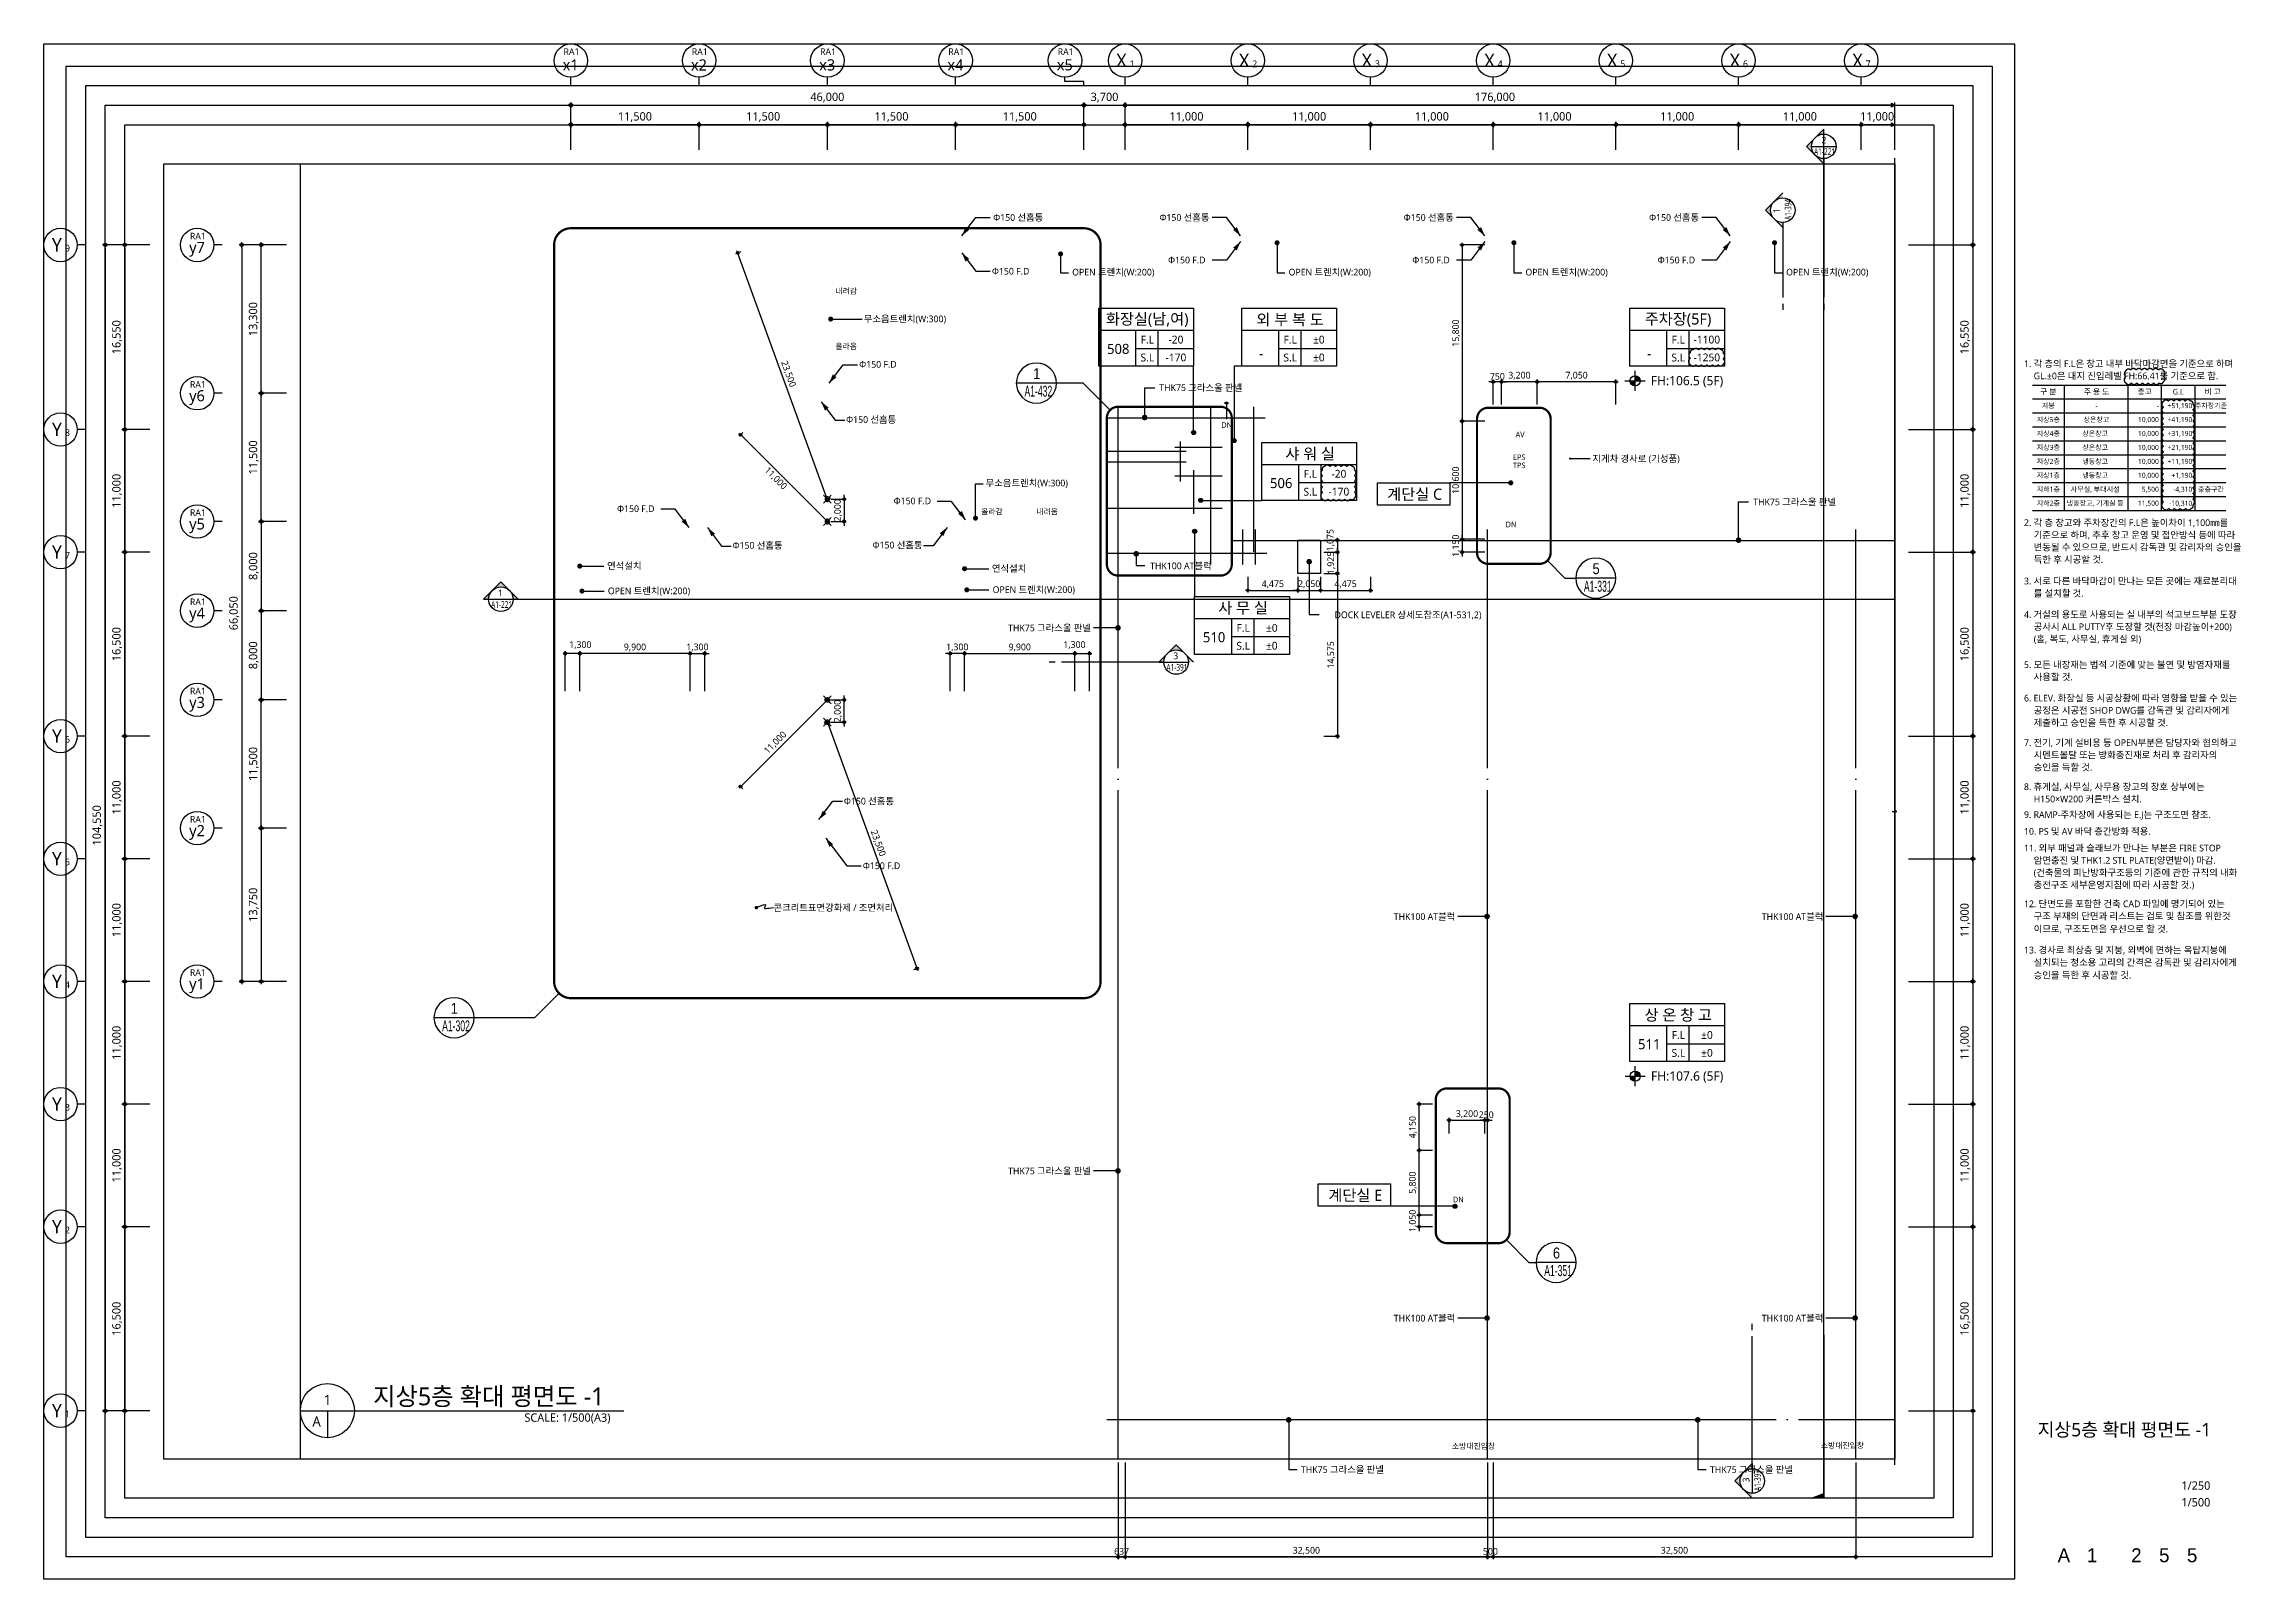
# Model space of a CAD drawing. Header units: millimetres. Extents: x 45782458 to 46215946, y 191740 to 1509539.
# Drawn here: x 45801022 to 45997585, y 335740 to 473440 of the extents above; entities that cross this region are included whole.
import ezdxf
from ezdxf.enums import TextEntityAlignment as Align

# ---------------------------------------------------------------- set-up
doc = ezdxf.new("R2010")
doc.units = ezdxf.units.MM
doc.header["$LTSCALE"] = 1000
doc.header["$MEASUREMENT"] = 0
doc.header["$PDSIZE"] = -10
for name, pattern in [('ACAD_ISO03W100', [30, 12, -18]), ('CEN', [62, 60, -1, 0, -1]), ('HID', [2.5, 1.5, -1]), ('SYM$0$DASHDOT', [1, 0.5, -0.25, 0, -0.25])]:
    doc.linetypes.add(name, pattern=pattern)
doc.layers.get('0').update_dxf_attribs({"linetype": 'CONTINUOUS'})
doc.layers.get('Defpoints').update_dxf_attribs({"color": 171, "linetype": 'CONTINUOUS'})
for name, color, linetype in [('Center(AR)', 30, 'CEN'), ('DIM', 7, 'CONTINUOUS'), ('LED', 7, 'CONTINUOUS'), ('NDIM', 7, 'CONTINUOUS'), ('SYM', 7, 'CONTINUOUS'), ('SYM(AXIS)', 7, 'CONTINUOUS'), ('SYM(STAIR)', 251, 'CONTINUOUS'), ('SYMBOL', 7, 'CONTINUOUS'), ('TEXT', 3, 'CONTINUOUS'), ('TEXT(AXIS)', 2, 'CONTINUOUS'), ('TEXT(MIN)', 7, 'CONTINUOUS'), ('TEXT(노트)', 7, 'CONTINUOUS'), ('TEXT(실명)', 3, 'CONTINUOUS'), ('TEXT-TITLE', 6, 'CONTINUOUS'), ('TEXT-기입', 6, 'CONTINUOUS'), ('TITLE', 7, 'CONTINUOUS'), ('구간정리', 6, 'CONTINUOUS'), ('구간정리-TEXT', 3, 'CONTINUOUS')]:
    doc.layers.add(name, color=color, linetype=linetype)
doc.layers.add('VE변경사항적용-20220616', color=10, linetype='CONTINUOUS', plot=False)
doc.styles.add('CGS', font='cgse', dxfattribs={"bigfont": 'cgs'})
doc.styles.add('SYM$0$ARIAL', font='arial.ttf')
doc.styles.add('SYM$0$돋움', font='', dxfattribs={"width": 0.9})
doc.styles.add('TE', font='malgun_0.ttf')
doc.styles.add('궁서체', font='')
doc.styles.add('나눔바른고딕', font='NanumBarunGothic.ttf')
doc.styles.get('SYM$0$돋움').set_extended_font_data('Dotum')
doc.styles.get('궁서체').set_extended_font_data('GungsuhChe')
doc.dimstyles.new('BA', dxfattribs={"dimscale": 500, "dimtxt": 3, "dimasz": 1, "dimexe": 1, "dimexo": 5, "dimgap": 0.9, "dimtad": 1, "dimdec": 0, "dimdsep": 46, "dimlunit": 6, "dimtxsty": 'TE', "dimblk": 'DDD', "dimcen": 2.5, "dimclrd": 256, "dimclre": 256, "dimclrt": 3, "dimazin": 2, "dimtfac": 1, "dimtdec": 0, "dimtix": 1, "dimtmove": 2, "dimatfit": 3, "dimldrblk": 'DDD', "dimfxl": 1, "dimtolj": 1, "dimtzin": 0, "dimarcsym": 2})
doc.dimstyles.new('CPDIM1', dxfattribs={"dimtxt": 3, "dimasz": 2.5, "dimexe": 1.25, "dimexo": 5, "dimgap": 1.5, "dimtad": 1, "dimdec": 0, "dimzin": 1, "dimdsep": 46, "dimlunit": 6, "dimtxsty": '궁서체', "dimblk1": 'Z_DOT', "dimblk2": 'Z_DOT', "dimsah": 1, "dimcen": 2.5, "dimadec": 0, "dimazin": 0, "dimtfac": 1, "dimtdec": 0, "dimtix": 1, "dimtmove": 2, "dimatfit": 3, "dimldrblk": 'Z_DOT', "dimfxl": 1, "dimtolj": 1, "dimtzin": 1, "dimarcsym": 0})
doc.dimstyles.new('NDIM 1200', dxfattribs={"dimscale": 500, "dimtxt": 3, "dimasz": 1, "dimexe": 2, "dimexo": 2, "dimgap": 1, "dimtad": 1, "dimdec": 0, "dimdsep": 46, "dimtxsty": 'CGS', "dimblk": 'DOT0', "dimcen": 1, "dimdle": 8, "dimclrd": 2, "dimclre": 2, "dimclrt": 2, "dimadec": 0, "dimazin": 0, "dimtfac": 1, "dimtdec": 0, "dimtix": 1, "dimtmove": 2, "dimatfit": 3, "dimldrblk": 'DOT0', "dimfxl": 1, "dimtolj": 1, "dimtzin": 0, "dimlwd": -1, "dimlwe": -1, "dimarcsym": 0})

msp = doc.modelspace()

# ---------------------------------------------------------------- texts
at = {"layer": 'NDIM', "color": 3, "ltscale": 0.4, "char_height": 750, "attachment_point": 5, "style": 'TE'}
for s, insert in [('\\A1;176,000', (45931127.1, 468617.6)), ('\\A1;11,000', (45965397.2, 466867.6))]:
    msp.add_mtext(s, dxfattribs=dict(at, insert=insert))
at = {"layer": 'SYMBOL', "style": '나눔바른고딕'}
for s, p in [('FH:106.5 (5F)', (45945107, 442819.7)), ('FH:107.6 (5F)', (45945119.5, 380451.4))]:
    msp.add_text(s, height=825, dxfattribs=at).set_placement(p)
at = {"layer": 'TEXT', "style": '나눔바른고딕'}
for s, p in [('1', (45826446.6, 351821)), ('A', (45825476.9, 349881.7))]:
    msp.add_text(s, height=900, dxfattribs=at).set_placement(p, align=Align.MIDDLE)
msp.add_text('지상5층 확대 평면도 -1', height=1600, dxfattribs=at).set_placement((45830546.5, 351336.2))
msp.add_text('SCALE: 1/500(A3)', height=750, dxfattribs=at).set_placement((45851825.3, 350608.9), align=Align.TOP_RIGHT)
at = {"layer": 'TEXT(AXIS)', "style": '나눔바른고딕'}
for s, height, p in [('x1', 1000, (45848255.6, 471552.7)), ('x2', 1000, (45859755.6, 471552.7)), ('x3', 1000, (45871255.6, 471552.7)), ('x4', 1000, (45882755.6, 471552.7)), ('x5', 1000, (45892562.3, 471552.7)), ('X', 1200, (45897643.2, 471950.1)), ('1', 600, (45898591.3, 471650.2)), ('X', 1200, (45908643.2, 471950.1)), ('2', 600, (45909591.3, 471650.2)), ('X', 1200, (45919643.2, 471950.1)), ('3', 600, (45920591.3, 471650.2)), ('X', 1200, (45930643.2, 471950.1)), ('4', 600, (45931591.3, 471650.2)), ('X', 1200, (45941643.2, 471950.1)), ('5', 600, (45942591.3, 471650.2)), ('X', 1200, (45952643.2, 471950.1)), ('6', 600, (45953591.3, 471650.2)), ('X', 1200, (45963643.2, 471950.1)), ('7', 600, (45964591.3, 471650.2)), ('Y', 1200, (45802193.2, 455411.3)), ('9', 600, (45803141.3, 455111.4)), ('y7', 1000, (45814755.6, 455013.9)), ('y6', 1000, (45814755.6, 441713.9)), ('Y', 1200, (45802193.2, 438861.3)), ('8', 600, (45803141.3, 438561.4)), ('y5', 1000, (45814755.6, 430213.9)), ('Y', 1200, (45802193.2, 427861.3)), ('7', 600, (45803141.3, 427561.4)), ('y4', 1000, (45814755.6, 422213.9)), ('y3', 1000, (45814755.6, 414213.9)), ('Y', 1200, (45802193.2, 411361.3)), ('6', 600, (45803141.3, 411061.4)), ('y2', 1000, (45814755.6, 402713.9)), ('Y', 1200, (45802193.2, 400361.3)), ('5', 600, (45803141.3, 400061.4)), ('Y', 1200, (45802193.2, 389361.3)), ('4', 600, (45803141.3, 389061.4)), ('y1', 1000, (45814755.6, 388963.9)), ('Y', 1200, (45802193.2, 378361.3)), ('3', 600, (45803141.3, 378061.4)), ('Y', 1200, (45802193.2, 367361.3)), ('2', 600, (45803141.3, 367061.4)), ('Y', 1200, (45802193.2, 350861.3)), ('1', 600, (45803141.3, 350561.4))]:
    msp.add_text(s, height=height, dxfattribs=at).set_placement(p, align=Align.MIDDLE)
for p in [(45848331.7, 472734.7), (45859831.7, 472734.7), (45871331.7, 472734.7), (45882831.7, 472734.7), (45892638.4, 472734.7), (45814831.7, 456195.9), (45814831.7, 442895.9), (45814831.7, 431395.9), (45814831.7, 423395.9), (45814831.7, 415395.9), (45814831.7, 403895.9), (45814831.7, 390145.9)]:
    msp.add_text('RA1', height=600, dxfattribs=at).set_placement(p, align=Align.MIDDLE_CENTER)
at = {"layer": 'TEXT(MIN)', "style": '나눔바른고딕'}
for s, p in [('Φ150 선홈통', (45890634.1, 457866.5)), ('Φ150 선홈통', (45905537.6, 457866.5)), ('Φ150 선홈통', (45927437.6, 457866.5)), ('Φ150 선홈통', (45949437.6, 457866.5)), ('THK75 그라스울 판넬', (45908468.9, 442599.5)), ('Φ150 선홈통', (45877447.6, 439743.5)), ('지게차 경사로 (기성품)', (45947693.1, 436238.8)), ('THK75 그라스울 판넬', (45961718.9, 432352.4)), ('Φ150 선홈통', (45867260.1, 428456.9)), ('Φ150 선홈통', (45879811.5, 428481.9)), ('THK100 AT블럭', (45905729.5, 426619.4)), ('THK75 그라스울 판넬', (45894912.3, 421048.8, 0.5)), ('DOCK LEVELER 상세도참조(A1-531,2)', (45929920.3, 422227.9)), ('Φ150 선홈통', (45877247.6, 405517.5)), ('THK100 AT블럭', (45927574.1, 395163)), ('THK100 AT블럭', (45960574.1, 395163)), ('THK75 그라스울 판넬', (45894912.3, 372348.2, 0.5)), ('THK100 AT블럭', (45927574.1, 359149.2)), ('THK100 AT블럭', (45960574.1, 359149.2)), ('THK75 그라스울 판넬', (45921170.6, 345572.3)), ('THK75 그라스울 판넬', (45957847, 345572.3))]:
    msp.add_text(s, height=600, dxfattribs=at).set_placement(p, align=Align.MIDDLE_RIGHT)
for s, height, p in [('Φ150 F.D', 600, (45901818.6, 454048.6)), ('Φ150 F.D', 600, (45923718.6, 454048.6)), ('Φ150 F.D', 600, (45945718.6, 454048.6)), ('Φ150 F.D', 600, (45886026.3, 453048.6)), ('OPEN 트렌치(W:200)', 600, (45893221.8, 452964.1)), ('OPEN 트렌치(W:200)', 600, (45912625.6, 452964.1)), ('OPEN 트렌치(W:200)', 600, (45933863.7, 452964.1)), ('OPEN 트렌치(W:200)', 600, (45957233.7, 452964.1)), ('내려감', 500, (45871989.6, 451265)), ('무소음트렌치(W:300)', 600, (45874538.3, 448771.6)), ('올라옴', 500, (45871989.6, 446315)), ('Φ150 F.D', 600, (45874126.3, 444693.1)), ('무소음트렌치(W:300)', 600, (45885458.7, 434051.2)), ('Φ150 F.D', 600, (45877215.2, 432444)), ('Φ150 F.D', 600, (45852415.2, 431744)), ('올라감', 500, (45885061.1, 431483.5)), ('내려옴', 500, (45890011.1, 431483.5)), ('연석설치', 600, (45851522.7, 426620.2)), ('연석설치', 600, (45886022.7, 426385.8)), ('OPEN 트렌치(W:200)', 600, (45851591, 424376.8)), ('OPEN 트렌치(W:200)', 600, (45886091, 424487.8)), ('Φ150 F.D', 600, (45874453.7, 399723.2)), ('콘크리트표면강화제 / 조면처리', 600, (45866437.7, 395972.7)), ('소방대진입창', 500, (45927273.8, 347674.6, 0)), ('소방대진입창', 500, (45960349.2, 347729, 0))]:
    msp.add_text(s, height=height, dxfattribs=at).set_placement(p, align=Align.MIDDLE_LEFT)
for s, p in [('DN', (45907084.2, 439247.5)), ('AV', (45933380.9, 438403.8)), ('EPS', (45933305.3, 436357.1)), ('TPS', (45933305.3, 435635.1)), ('DN', (45932573.5, 430330.7)), ('DN', (45927844.4, 369786.3))]:
    msp.add_text(s, height=500, dxfattribs=at).set_placement(p, align=Align.MIDDLE_CENTER)
at = {"layer": 'TEXT(노트)', "style": '나눔바른고딕', "width": 0.6}
for s, p in [('A1-221', (45959740.3, 463472.5)), ('A1-221', (45841125.8, 422853.1)), ('A1-391', (45901673.9, 417221.7))]:
    msp.add_text(s, height=600, dxfattribs=at).set_placement(p)
at = {"layer": 'TEXT(노트)', "style": '나눔바른고딕'}
for s, p in [('2', (45960406.3, 464503)), ('1', (45841733.5, 423883.5)), ('3', (45902281.6, 418252.1))]:
    msp.add_text(s, height=600, dxfattribs=at).set_placement(p)
for s, p in [('1', (45956678, 458252.6)), ('3', (45953946.3, 344412.4))]:
    msp.add_text(s, height=600, rotation=90, dxfattribs=at).set_placement(p)
at = {"layer": 'TEXT(노트)', "style": '나눔바른고딕', "width": 0.6}
for s, p in [('A1-394', (45957708.4, 457644.8)), ('A1-393', (45954976.7, 343645.8))]:
    msp.add_text(s, height=600, rotation=90, dxfattribs=at).set_placement(p)
at = {"layer": 'TEXT(실명)', "style": '나눔바른고딕'}
for s, p in [('화장실(남,여)', (45899950, 448720.5)), ('외 부 복 도', (45912760, 448720.5)), ('주차장(5F)', (45947547.5, 448720.5)), ('샤 워 실', (45914560, 436685.5)), ('계단실 C', (45923935, 433060.5)), ('사 무 실', (45908542.5, 422865.5)), ('상 온 창 고', (45947560, 386352.3)), ('계단실 E', (45918607.9, 370176.8))]:
    msp.add_text(s, height=1000, dxfattribs=at).set_placement(p, align=Align.MIDDLE)
at = {"layer": 'TEXT-TITLE', "style": '나눔바른고딕'}
msp.add_text('지상5층 확대 평면도 -1', height=1200, dxfattribs=at).set_placement((45987564.3, 348548), align=Align.CENTER)
at = {"layer": 'TEXT-기입', "style": '나눔바른고딕'}
for s, height, p in [('508', 900, (45897353.6, 446079.9)), ('-20', 700, (45902528.4, 446914.2)), ('±0', 700, (45915338.4, 446914.2)), ('-1100', 700, (45950125.9, 446914.2)), ('-170', 700, (45902528.4, 445314.2)), ('-', 900, (45910163.6, 445676.9)), ('±0', 700, (45915338.4, 445314.2)), ('-', 900, (45944951.1, 445675.8)), ('-1250', 700, (45950125.9, 445314.2)), ('506', 900, (45911963.6, 434044.9)), ('-20', 700, (45917138.4, 434879.2)), ('-170', 700, (45917138.4, 433279.2)), ('510', 900, (45905946.1, 420224.9)), ('±0', 700, (45911120.9, 421059.3)), ('±0', 700, (45911120.9, 419459.3)), ('511', 900, (45944963.6, 383716.4)), ('±0', 700, (45950138.4, 384546)), ('±0', 700, (45950138.4, 382946))]:
    msp.add_text(s, height=height, dxfattribs=at).set_placement(p, align=Align.MIDDLE)
for s, p in [('1/250', (45992673.2, 343534.9)), ('1/500', (45992673.2, 342034.9))]:
    msp.add_text(s, height=750, dxfattribs=at).set_placement(p, align=Align.BOTTOM_LEFT)
at = {"layer": 'TEXT-기입', "style": 'CGS'}
for s, p in [('A', (45982141.7, 337884.9)), ('1', (45984673.1, 337884.9)), ('2', (45988641.7, 337884.9)), ('5', (45991141.7, 337884.9)), ('5', (45993641.7, 337884.9))]:
    msp.add_text(s, height=1250, dxfattribs=at).set_placement(p, align=Align.MIDDLE_CENTER)

# ---------------------------------------------------------------- blocks, each defined once
blk = doc.blocks.new('A$C2F20087E')
at = {"layer": 'SYM(AXIS)'}
blk.add_line((600, 0), (600, 300), dxfattribs=at)
blk.add_circle((600, 900), 600, dxfattribs=at)
blk = doc.blocks.new('DDD')
at = {"layer": 'DIM', "color": 0}
for p, q in [((-1, 0), (1, 0)), ((0, -1), (0, 1))]:
    blk.add_line(p, q, dxfattribs=at)
for radius in [0.6, 0.3]:
    blk.add_circle((0, 0), radius, dxfattribs=at)
blk = doc.blocks.new('*D155')
at = {"layer": 'Defpoints', "color": 0, "ltscale": 0.4, "transparency": 16777216}
for p in [(45811772, 367351), (45808272, 350851), (45811772, 350851)]:
    blk.add_point(p, dxfattribs=at)
at = {"layer": 'NDIM', "lineweight": -2, "ltscale": 0.4, "transparency": 16777216}
for p, q in [((45810522, 367351), (45808022, 367351)), ((45808272, 367101), (45808272, 351101)), ((45810522, 350851), (45808022, 350851))]:
    blk.add_line(p, q, dxfattribs=at)
at = {"layer": 'NDIM', "lineweight": -2, "ltscale": 0.4, "transparency": 16777216, "xscale": 250, "yscale": 250, "zscale": 250}
for p, rotation in [((45808272, 367351), 90), ((45808272, 350851), 270)]:
    blk.add_blockref('DDD', p, dxfattribs=dict(at, rotation=rotation))
at = {"layer": 'NDIM', "color": 3, "ltscale": 0.4, "transparency": 16777216, "insert": (45807595, 359101), "char_height": 750, "attachment_point": 5, "rotation": 90, "style": 'TE'}
blk.add_mtext('\\A1;16,500', dxfattribs=at)
blk = doc.blocks.new('*D156')
at = {"layer": 'Defpoints', "color": 0, "ltscale": 0.4, "transparency": 16777216}
for p in [(45811772, 378351), (45808272, 367351), (45811772, 367351)]:
    blk.add_point(p, dxfattribs=at)
at = {"layer": 'NDIM', "lineweight": -2, "ltscale": 0.4, "transparency": 16777216}
for p, q in [((45810522, 378351), (45808022, 378351)), ((45808272, 378101), (45808272, 367601)), ((45810522, 367351), (45808022, 367351))]:
    blk.add_line(p, q, dxfattribs=at)
at = {"layer": 'NDIM', "lineweight": -2, "ltscale": 0.4, "transparency": 16777216, "xscale": 250, "yscale": 250, "zscale": 250}
for p, rotation in [((45808272, 378351), 90), ((45808272, 367351), 270)]:
    blk.add_blockref('DDD', p, dxfattribs=dict(at, rotation=rotation))
at = {"layer": 'NDIM', "color": 3, "ltscale": 0.4, "transparency": 16777216, "insert": (45807595, 372851), "char_height": 750, "attachment_point": 5, "rotation": 90, "style": 'TE'}
blk.add_mtext('\\A1;11,000', dxfattribs=at)
blk = doc.blocks.new('*D157')
at = {"layer": 'Defpoints', "color": 0, "ltscale": 0.4, "transparency": 16777216}
for p in [(45811772, 389351), (45808272, 378351), (45811772, 378351)]:
    blk.add_point(p, dxfattribs=at)
at = {"layer": 'NDIM', "lineweight": -2, "ltscale": 0.4, "transparency": 16777216}
for p, q in [((45810522, 389351), (45808022, 389351)), ((45808272, 389101), (45808272, 378601)), ((45810522, 378351), (45808022, 378351))]:
    blk.add_line(p, q, dxfattribs=at)
at = {"layer": 'NDIM', "lineweight": -2, "ltscale": 0.4, "transparency": 16777216, "xscale": 250, "yscale": 250, "zscale": 250}
for p, rotation in [((45808272, 389351), 90), ((45808272, 378351), 270)]:
    blk.add_blockref('DDD', p, dxfattribs=dict(at, rotation=rotation))
at = {"layer": 'NDIM', "color": 3, "ltscale": 0.4, "transparency": 16777216, "insert": (45807595, 383851), "char_height": 750, "attachment_point": 5, "rotation": 90, "style": 'TE'}
blk.add_mtext('\\A1;11,000', dxfattribs=at)
blk = doc.blocks.new('*D158')
at = {"layer": 'Defpoints', "color": 0, "ltscale": 0.4, "transparency": 16777216}
for p in [(45811772, 400351), (45808272, 389351), (45811772, 389351)]:
    blk.add_point(p, dxfattribs=at)
at = {"layer": 'NDIM', "lineweight": -2, "ltscale": 0.4, "transparency": 16777216}
for p, q in [((45810522, 400351), (45808022, 400351)), ((45808272, 400101), (45808272, 389601)), ((45810522, 389351), (45808022, 389351))]:
    blk.add_line(p, q, dxfattribs=at)
at = {"layer": 'NDIM', "lineweight": -2, "ltscale": 0.4, "transparency": 16777216, "xscale": 250, "yscale": 250, "zscale": 250}
for p, rotation in [((45808272, 400351), 90), ((45808272, 389351), 270)]:
    blk.add_blockref('DDD', p, dxfattribs=dict(at, rotation=rotation))
at = {"layer": 'NDIM', "color": 3, "ltscale": 0.4, "transparency": 16777216, "insert": (45807595, 394851), "char_height": 750, "attachment_point": 5, "rotation": 90, "style": 'TE'}
blk.add_mtext('\\A1;11,000', dxfattribs=at)
blk = doc.blocks.new('*D159')
at = {"layer": 'Defpoints', "color": 0, "ltscale": 0.4, "transparency": 16777216}
for p in [(45811772, 411351), (45808272, 400351), (45811772, 400351)]:
    blk.add_point(p, dxfattribs=at)
at = {"layer": 'NDIM', "lineweight": -2, "ltscale": 0.4, "transparency": 16777216}
for p, q in [((45810522, 411351), (45808022, 411351)), ((45808272, 411101), (45808272, 400601)), ((45810522, 400351), (45808022, 400351))]:
    blk.add_line(p, q, dxfattribs=at)
at = {"layer": 'NDIM', "lineweight": -2, "ltscale": 0.4, "transparency": 16777216, "xscale": 250, "yscale": 250, "zscale": 250}
for p, rotation in [((45808272, 411351), 90), ((45808272, 400351), 270)]:
    blk.add_blockref('DDD', p, dxfattribs=dict(at, rotation=rotation))
at = {"layer": 'NDIM', "color": 3, "ltscale": 0.4, "transparency": 16777216, "insert": (45807595, 405851), "char_height": 750, "attachment_point": 5, "rotation": 90, "style": 'TE'}
blk.add_mtext('\\A1;11,000', dxfattribs=at)
blk = doc.blocks.new('*D160')
at = {"layer": 'Defpoints', "color": 0, "ltscale": 0.4, "transparency": 16777216}
for p in [(45811772, 427851), (45808272, 411351), (45811772, 411351)]:
    blk.add_point(p, dxfattribs=at)
at = {"layer": 'NDIM', "lineweight": -2, "ltscale": 0.4, "transparency": 16777216}
for p, q in [((45810522, 427851), (45808022, 427851)), ((45808272, 427601), (45808272, 411601)), ((45810522, 411351), (45808022, 411351))]:
    blk.add_line(p, q, dxfattribs=at)
at = {"layer": 'NDIM', "lineweight": -2, "ltscale": 0.4, "transparency": 16777216, "xscale": 250, "yscale": 250, "zscale": 250}
for p, rotation in [((45808272, 427851), 90), ((45808272, 411351), 270)]:
    blk.add_blockref('DDD', p, dxfattribs=dict(at, rotation=rotation))
at = {"layer": 'NDIM', "color": 3, "ltscale": 0.4, "transparency": 16777216, "insert": (45807595, 419601), "char_height": 750, "attachment_point": 5, "rotation": 90, "style": 'TE'}
blk.add_mtext('\\A1;16,500', dxfattribs=at)
blk = doc.blocks.new('*D161')
at = {"layer": 'Defpoints', "color": 0, "ltscale": 0.4, "transparency": 16777216}
for p in [(45811772, 438851), (45808272, 427851), (45811772, 427851)]:
    blk.add_point(p, dxfattribs=at)
at = {"layer": 'NDIM', "lineweight": -2, "ltscale": 0.4, "transparency": 16777216}
for p, q in [((45810522, 438851), (45808022, 438851)), ((45808272, 438601), (45808272, 428101)), ((45810522, 427851), (45808022, 427851))]:
    blk.add_line(p, q, dxfattribs=at)
at = {"layer": 'NDIM', "lineweight": -2, "ltscale": 0.4, "transparency": 16777216, "xscale": 250, "yscale": 250, "zscale": 250}
for p, rotation in [((45808272, 438851), 90), ((45808272, 427851), 270)]:
    blk.add_blockref('DDD', p, dxfattribs=dict(at, rotation=rotation))
at = {"layer": 'NDIM', "color": 3, "ltscale": 0.4, "transparency": 16777216, "insert": (45807595, 433351), "char_height": 750, "attachment_point": 5, "rotation": 90, "style": 'TE'}
blk.add_mtext('\\A1;11,000', dxfattribs=at)
blk = doc.blocks.new('*D162')
at = {"layer": 'Defpoints', "color": 0, "ltscale": 0.4, "transparency": 16777216}
for p in [(45811772, 455401), (45808272, 438851), (45811772, 438851)]:
    blk.add_point(p, dxfattribs=at)
at = {"layer": 'NDIM', "lineweight": -2, "ltscale": 0.4, "transparency": 16777216}
for p, q in [((45810522, 455401), (45808022, 455401)), ((45808272, 455151), (45808272, 439101)), ((45810522, 438851), (45808022, 438851))]:
    blk.add_line(p, q, dxfattribs=at)
at = {"layer": 'NDIM', "lineweight": -2, "ltscale": 0.4, "transparency": 16777216, "xscale": 250, "yscale": 250, "zscale": 250}
for p, rotation in [((45808272, 455401), 90), ((45808272, 438851), 270)]:
    blk.add_blockref('DDD', p, dxfattribs=dict(at, rotation=rotation))
at = {"layer": 'NDIM', "color": 3, "ltscale": 0.4, "transparency": 16777216, "insert": (45807595, 447126), "char_height": 750, "attachment_point": 5, "rotation": 90, "style": 'TE'}
blk.add_mtext('\\A1;16,550', dxfattribs=at)
blk = doc.blocks.new('*D163')
at = {"layer": 'Defpoints', "color": 0, "ltscale": 0.4, "transparency": 16777216}
for p in [(45811772, 455401), (45806522, 350851), (45811772, 350851)]:
    blk.add_point(p, dxfattribs=at)
at = {"layer": 'NDIM', "lineweight": -2, "ltscale": 0.4, "transparency": 16777216}
for p, q in [((45810522, 455401), (45806272, 455401)), ((45806522, 455151), (45806522, 351101)), ((45810522, 350851), (45806272, 350851))]:
    blk.add_line(p, q, dxfattribs=at)
at = {"layer": 'NDIM', "lineweight": -2, "ltscale": 0.4, "transparency": 16777216, "xscale": 250, "yscale": 250, "zscale": 250}
for p, rotation in [((45806522, 455401), 90), ((45806522, 350851), 270)]:
    blk.add_blockref('DDD', p, dxfattribs=dict(at, rotation=rotation))
at = {"layer": 'NDIM', "color": 3, "ltscale": 0.4, "transparency": 16777216, "insert": (45805828, 403351), "char_height": 750, "attachment_point": 5, "rotation": 90, "style": 'TE'}
blk.add_mtext('\\A1;104,550', dxfattribs=at)
blk = doc.blocks.new('*D164')
at = {"layer": 'Defpoints', "color": 0, "ltscale": 0.4, "transparency": 16777216}
for p in [(45824022, 430601), (45820522, 422601), (45824022, 422601)]:
    blk.add_point(p, dxfattribs=at)
at = {"layer": 'NDIM', "lineweight": -2, "ltscale": 0.4, "transparency": 16777216}
for p, q in [((45822772, 430601), (45820272, 430601)), ((45820522, 430351), (45820522, 422851)), ((45822772, 422601), (45820272, 422601))]:
    blk.add_line(p, q, dxfattribs=at)
at = {"layer": 'NDIM', "lineweight": -2, "ltscale": 0.4, "transparency": 16777216, "xscale": 250, "yscale": 250, "zscale": 250}
for p, rotation in [((45820522, 430601), 90), ((45820522, 422601), 270)]:
    blk.add_blockref('DDD', p, dxfattribs=dict(at, rotation=rotation))
at = {"layer": 'NDIM', "color": 3, "ltscale": 0.4, "transparency": 16777216, "insert": (45819847, 426601), "char_height": 750, "attachment_point": 5, "rotation": 90, "style": 'TE'}
blk.add_mtext('\\A1;8,000', dxfattribs=at)
blk = doc.blocks.new('*D165')
at = {"layer": 'Defpoints', "color": 0, "ltscale": 0.4, "transparency": 16777216}
for p in [(45824022, 422601), (45820522, 414601), (45824022, 414601)]:
    blk.add_point(p, dxfattribs=at)
at = {"layer": 'NDIM', "lineweight": -2, "ltscale": 0.4, "transparency": 16777216}
for p, q in [((45822772, 422601), (45820272, 422601)), ((45820522, 422351), (45820522, 414851)), ((45822772, 414601), (45820272, 414601))]:
    blk.add_line(p, q, dxfattribs=at)
at = {"layer": 'NDIM', "lineweight": -2, "ltscale": 0.4, "transparency": 16777216, "xscale": 250, "yscale": 250, "zscale": 250}
for p, rotation in [((45820522, 422601), 90), ((45820522, 414601), 270)]:
    blk.add_blockref('DDD', p, dxfattribs=dict(at, rotation=rotation))
at = {"layer": 'NDIM', "color": 3, "ltscale": 0.4, "transparency": 16777216, "insert": (45819847, 418601), "char_height": 750, "attachment_point": 5, "rotation": 90, "style": 'TE'}
blk.add_mtext('\\A1;8,000', dxfattribs=at)
blk = doc.blocks.new('*D166')
at = {"layer": 'Defpoints', "color": 0, "ltscale": 0.4, "transparency": 16777216}
for p in [(45820522, 442101), (45824022, 442101), (45824022, 430601)]:
    blk.add_point(p, dxfattribs=at)
at = {"layer": 'NDIM', "lineweight": -2, "ltscale": 0.4, "transparency": 16777216}
for p, q in [((45822772, 442101), (45820272, 442101)), ((45820522, 430851), (45820522, 441851)), ((45822772, 430601), (45820272, 430601))]:
    blk.add_line(p, q, dxfattribs=at)
at = {"layer": 'NDIM', "lineweight": -2, "ltscale": 0.4, "transparency": 16777216, "xscale": 250, "yscale": 250, "zscale": 250}
for p, rotation in [((45820522, 442101), 90), ((45820522, 430601), 270)]:
    blk.add_blockref('DDD', p, dxfattribs=dict(at, rotation=rotation))
at = {"layer": 'NDIM', "color": 3, "ltscale": 0.4, "transparency": 16777216, "insert": (45819845, 436351), "char_height": 750, "attachment_point": 5, "rotation": 90, "style": 'TE'}
blk.add_mtext('\\A1;11,500', dxfattribs=at)
blk = doc.blocks.new('*D167')
at = {"layer": 'Defpoints', "color": 0, "ltscale": 0.4, "transparency": 16777216}
for p in [(45820522, 455401), (45824022, 455401), (45824022, 442101)]:
    blk.add_point(p, dxfattribs=at)
at = {"layer": 'NDIM', "lineweight": -2, "ltscale": 0.4, "transparency": 16777216}
for p, q in [((45822772, 455401), (45820272, 455401)), ((45820522, 442351), (45820522, 455151)), ((45822772, 442101), (45820272, 442101))]:
    blk.add_line(p, q, dxfattribs=at)
at = {"layer": 'NDIM', "lineweight": -2, "ltscale": 0.4, "transparency": 16777216, "xscale": 250, "yscale": 250, "zscale": 250}
for p, rotation in [((45820522, 455401), 90), ((45820522, 442101), 270)]:
    blk.add_blockref('DDD', p, dxfattribs=dict(at, rotation=rotation))
at = {"layer": 'NDIM', "color": 3, "ltscale": 0.4, "transparency": 16777216, "insert": (45819845, 448751), "char_height": 750, "attachment_point": 5, "rotation": 90, "style": 'TE'}
blk.add_mtext('\\A1;13,300', dxfattribs=at)
blk = doc.blocks.new('*D168')
at = {"layer": 'Defpoints', "color": 0, "ltscale": 0.4, "transparency": 16777216}
for p in [(45820522, 414601), (45824022, 414601), (45824022, 403101)]:
    blk.add_point(p, dxfattribs=at)
at = {"layer": 'NDIM', "lineweight": -2, "ltscale": 0.4, "transparency": 16777216}
for p, q in [((45822772, 414601), (45820272, 414601)), ((45820522, 403351), (45820522, 414351)), ((45822772, 403101), (45820272, 403101))]:
    blk.add_line(p, q, dxfattribs=at)
at = {"layer": 'NDIM', "lineweight": -2, "ltscale": 0.4, "transparency": 16777216, "xscale": 250, "yscale": 250, "zscale": 250}
for p, rotation in [((45820522, 414601), 90), ((45820522, 403101), 270)]:
    blk.add_blockref('DDD', p, dxfattribs=dict(at, rotation=rotation))
at = {"layer": 'NDIM', "color": 3, "ltscale": 0.4, "transparency": 16777216, "insert": (45819845, 408851), "char_height": 750, "attachment_point": 5, "rotation": 90, "style": 'TE'}
blk.add_mtext('\\A1;11,500', dxfattribs=at)
blk = doc.blocks.new('*D169')
at = {"layer": 'Defpoints', "color": 0, "ltscale": 0.4, "transparency": 16777216}
for p in [(45824022, 403101), (45820522, 389351), (45824022, 389351)]:
    blk.add_point(p, dxfattribs=at)
at = {"layer": 'NDIM', "lineweight": -2, "ltscale": 0.4, "transparency": 16777216}
for p, q in [((45822772, 403101), (45820272, 403101)), ((45820522, 402851), (45820522, 389601)), ((45822772, 389351), (45820272, 389351))]:
    blk.add_line(p, q, dxfattribs=at)
at = {"layer": 'NDIM', "lineweight": -2, "ltscale": 0.4, "transparency": 16777216, "xscale": 250, "yscale": 250, "zscale": 250}
for p, rotation in [((45820522, 403101), 90), ((45820522, 389351), 270)]:
    blk.add_blockref('DDD', p, dxfattribs=dict(at, rotation=rotation))
at = {"layer": 'NDIM', "color": 3, "ltscale": 0.4, "transparency": 16777216, "insert": (45819845, 396226), "char_height": 750, "attachment_point": 5, "rotation": 90, "style": 'TE'}
blk.add_mtext('\\A1;13,750', dxfattribs=at)
blk = doc.blocks.new('*D170')
at = {"layer": 'Defpoints', "color": 0, "ltscale": 0.4, "transparency": 16777216}
for p in [(45824022, 455401), (45818772, 389351), (45824022, 389351)]:
    blk.add_point(p, dxfattribs=at)
at = {"layer": 'NDIM', "lineweight": -2, "ltscale": 0.4, "transparency": 16777216}
for p, q in [((45822772, 455401), (45818522, 455401)), ((45818772, 455151), (45818772, 389601)), ((45822772, 389351), (45818522, 389351))]:
    blk.add_line(p, q, dxfattribs=at)
at = {"layer": 'NDIM', "lineweight": -2, "ltscale": 0.4, "transparency": 16777216, "xscale": 250, "yscale": 250, "zscale": 250}
for p, rotation in [((45818772, 455401), 90), ((45818772, 389351), 270)]:
    blk.add_blockref('DDD', p, dxfattribs=dict(at, rotation=rotation))
at = {"layer": 'NDIM', "color": 3, "ltscale": 0.4, "transparency": 16777216, "insert": (45818097, 422376), "char_height": 750, "attachment_point": 5, "rotation": 90, "style": 'TE'}
blk.add_mtext('\\A1;66,050', dxfattribs=at)
blk = doc.blocks.new('*D259')
at = {"layer": 'Defpoints', "color": 0, "ltscale": 0.4, "transparency": 16777216}
for p in [(45882772, 466190), (45882772, 462690), (45894272, 462690)]:
    blk.add_point(p, dxfattribs=at)
at = {"layer": 'NDIM', "lineweight": -2, "ltscale": 0.4, "transparency": 16777216}
for p, q in [((45882772, 463940), (45882772, 466440)), ((45894022, 466190), (45883022, 466190)), ((45894272, 463940), (45894272, 466440))]:
    blk.add_line(p, q, dxfattribs=at)
at = {"layer": 'NDIM', "lineweight": -2, "ltscale": 0.4, "transparency": 16777216, "xscale": 250, "yscale": 250, "zscale": 250, "rotation": 180}
blk.add_blockref('DDD', (45882772, 466190), dxfattribs=at)
at = {"layer": 'NDIM', "lineweight": -2, "ltscale": 0.4, "transparency": 16777216, "xscale": 250, "yscale": 250, "zscale": 250}
blk.add_blockref('DDD', (45894272, 466190), dxfattribs=at)
at = {"layer": 'NDIM', "color": 3, "ltscale": 0.4, "transparency": 16777216, "insert": (45888522, 466868), "char_height": 750, "attachment_point": 5, "style": 'TE'}
blk.add_mtext('\\A1;11,500', dxfattribs=at)
blk = doc.blocks.new('*D260')
at = {"layer": 'Defpoints', "color": 0, "ltscale": 0.4, "transparency": 16777216}
for p in [(45871272, 466190), (45871272, 462690), (45882772, 462690)]:
    blk.add_point(p, dxfattribs=at)
at = {"layer": 'NDIM', "lineweight": -2, "ltscale": 0.4, "transparency": 16777216}
for p, q in [((45871272, 463940), (45871272, 466440)), ((45882522, 466190), (45871522, 466190)), ((45882772, 463940), (45882772, 466440))]:
    blk.add_line(p, q, dxfattribs=at)
at = {"layer": 'NDIM', "lineweight": -2, "ltscale": 0.4, "transparency": 16777216, "xscale": 250, "yscale": 250, "zscale": 250, "rotation": 180}
blk.add_blockref('DDD', (45871272, 466190), dxfattribs=at)
at = {"layer": 'NDIM', "lineweight": -2, "ltscale": 0.4, "transparency": 16777216, "xscale": 250, "yscale": 250, "zscale": 250}
blk.add_blockref('DDD', (45882772, 466190), dxfattribs=at)
at = {"layer": 'NDIM', "color": 3, "ltscale": 0.4, "transparency": 16777216, "insert": (45877022, 466868), "char_height": 750, "attachment_point": 5, "style": 'TE'}
blk.add_mtext('\\A1;11,500', dxfattribs=at)
blk = doc.blocks.new('*D261')
at = {"layer": 'Defpoints', "color": 0, "ltscale": 0.4, "transparency": 16777216}
for p in [(45859772, 466190), (45859772, 462690), (45871272, 462690)]:
    blk.add_point(p, dxfattribs=at)
at = {"layer": 'NDIM', "lineweight": -2, "ltscale": 0.4, "transparency": 16777216}
for p, q in [((45859772, 463940), (45859772, 466440)), ((45871022, 466190), (45860022, 466190)), ((45871272, 463940), (45871272, 466440))]:
    blk.add_line(p, q, dxfattribs=at)
at = {"layer": 'NDIM', "lineweight": -2, "ltscale": 0.4, "transparency": 16777216, "xscale": 250, "yscale": 250, "zscale": 250, "rotation": 180}
blk.add_blockref('DDD', (45859772, 466190), dxfattribs=at)
at = {"layer": 'NDIM', "lineweight": -2, "ltscale": 0.4, "transparency": 16777216, "xscale": 250, "yscale": 250, "zscale": 250}
blk.add_blockref('DDD', (45871272, 466190), dxfattribs=at)
at = {"layer": 'NDIM', "color": 3, "ltscale": 0.4, "transparency": 16777216, "insert": (45865522, 466868), "char_height": 750, "attachment_point": 5, "style": 'TE'}
blk.add_mtext('\\A1;11,500', dxfattribs=at)
blk = doc.blocks.new('*D262')
at = {"layer": 'Defpoints', "color": 0, "ltscale": 0.4, "transparency": 16777216}
for p in [(45848272, 466190), (45848272, 462690), (45859772, 462690)]:
    blk.add_point(p, dxfattribs=at)
at = {"layer": 'NDIM', "lineweight": -2, "ltscale": 0.4, "transparency": 16777216}
for p, q in [((45848272, 463940), (45848272, 466440)), ((45859522, 466190), (45848522, 466190)), ((45859772, 463940), (45859772, 466440))]:
    blk.add_line(p, q, dxfattribs=at)
at = {"layer": 'NDIM', "lineweight": -2, "ltscale": 0.4, "transparency": 16777216, "xscale": 250, "yscale": 250, "zscale": 250, "rotation": 180}
blk.add_blockref('DDD', (45848272, 466190), dxfattribs=at)
at = {"layer": 'NDIM', "lineweight": -2, "ltscale": 0.4, "transparency": 16777216, "xscale": 250, "yscale": 250, "zscale": 250}
blk.add_blockref('DDD', (45859772, 466190), dxfattribs=at)
at = {"layer": 'NDIM', "color": 3, "ltscale": 0.4, "transparency": 16777216, "insert": (45854022, 466868), "char_height": 750, "attachment_point": 5, "style": 'TE'}
blk.add_mtext('\\A1;11,500', dxfattribs=at)
blk = doc.blocks.new('*D263')
at = {"layer": 'Defpoints', "color": 0, "ltscale": 0.4, "transparency": 16777216}
for p in [(45894272, 467940), (45848272, 462690), (45894272, 462690)]:
    blk.add_point(p, dxfattribs=at)
at = {"layer": 'NDIM', "lineweight": -2, "ltscale": 0.4, "transparency": 16777216}
for p, q in [((45848272, 463940), (45848272, 468190)), ((45848522, 467940), (45894022, 467940)), ((45894272, 463940), (45894272, 468190))]:
    blk.add_line(p, q, dxfattribs=at)
at = {"layer": 'NDIM', "lineweight": -2, "ltscale": 0.4, "transparency": 16777216, "xscale": 250, "yscale": 250, "zscale": 250, "rotation": 180}
blk.add_blockref('DDD', (45848272, 467940), dxfattribs=at)
at = {"layer": 'NDIM', "lineweight": -2, "ltscale": 0.4, "transparency": 16777216, "xscale": 250, "yscale": 250, "zscale": 250}
blk.add_blockref('DDD', (45894272, 467940), dxfattribs=at)
at = {"layer": 'NDIM', "color": 3, "ltscale": 0.4, "transparency": 16777216, "insert": (45871272, 468616), "char_height": 750, "attachment_point": 5, "style": 'TE'}
blk.add_mtext('\\A1;46,000', dxfattribs=at)
blk = doc.blocks.new('*D264')
at = {"layer": 'Defpoints', "color": 0, "ltscale": 0.4, "transparency": 16777216}
for p in [(45897972, 467940), (45894272, 462690), (45897972, 462690)]:
    blk.add_point(p, dxfattribs=at)
at = {"layer": 'NDIM', "lineweight": -2, "ltscale": 0.4, "transparency": 16777216}
for p, q in [((45894272, 463940), (45894272, 468190)), ((45894522, 467940), (45897722, 467940)), ((45897972, 463940), (45897972, 468190))]:
    blk.add_line(p, q, dxfattribs=at)
at = {"layer": 'NDIM', "lineweight": -2, "ltscale": 0.4, "transparency": 16777216, "xscale": 250, "yscale": 250, "zscale": 250, "rotation": 180}
blk.add_blockref('DDD', (45894272, 467940), dxfattribs=at)
at = {"layer": 'NDIM', "lineweight": -2, "ltscale": 0.4, "transparency": 16777216, "xscale": 250, "yscale": 250, "zscale": 250}
blk.add_blockref('DDD', (45897972, 467940), dxfattribs=at)
at = {"layer": 'NDIM', "color": 3, "ltscale": 0.4, "transparency": 16777216, "insert": (45896122, 468616), "char_height": 750, "attachment_point": 5, "style": 'TE'}
blk.add_mtext('\\A1;3,700', dxfattribs=at)
blk = doc.blocks.new('*D265')
at = {"layer": 'Defpoints', "color": 0, "ltscale": 0.4, "transparency": 16777216}
for p in [(45897972, 466190), (45897972, 462690), (45908972, 462690)]:
    blk.add_point(p, dxfattribs=at)
at = {"layer": 'NDIM', "lineweight": -2, "ltscale": 0.4, "transparency": 16777216}
for p, q in [((45897972, 463940), (45897972, 466440)), ((45908722, 466190), (45898222, 466190)), ((45908972, 463940), (45908972, 466440))]:
    blk.add_line(p, q, dxfattribs=at)
at = {"layer": 'NDIM', "lineweight": -2, "ltscale": 0.4, "transparency": 16777216, "xscale": 250, "yscale": 250, "zscale": 250, "rotation": 180}
blk.add_blockref('DDD', (45897972, 466190), dxfattribs=at)
at = {"layer": 'NDIM', "lineweight": -2, "ltscale": 0.4, "transparency": 16777216, "xscale": 250, "yscale": 250, "zscale": 250}
blk.add_blockref('DDD', (45908972, 466190), dxfattribs=at)
at = {"layer": 'NDIM', "color": 3, "ltscale": 0.4, "transparency": 16777216, "insert": (45903472, 466868), "char_height": 750, "attachment_point": 5, "style": 'TE'}
blk.add_mtext('\\A1;11,000', dxfattribs=at)
blk = doc.blocks.new('*D266')
at = {"layer": 'Defpoints', "color": 0, "ltscale": 0.4, "transparency": 16777216}
for p in [(45908972, 466190), (45908972, 462690), (45919972, 462690)]:
    blk.add_point(p, dxfattribs=at)
at = {"layer": 'NDIM', "lineweight": -2, "ltscale": 0.4, "transparency": 16777216}
for p, q in [((45908972, 463940), (45908972, 466440)), ((45919722, 466190), (45909222, 466190)), ((45919972, 463940), (45919972, 466440))]:
    blk.add_line(p, q, dxfattribs=at)
at = {"layer": 'NDIM', "lineweight": -2, "ltscale": 0.4, "transparency": 16777216, "xscale": 250, "yscale": 250, "zscale": 250, "rotation": 180}
blk.add_blockref('DDD', (45908972, 466190), dxfattribs=at)
at = {"layer": 'NDIM', "lineweight": -2, "ltscale": 0.4, "transparency": 16777216, "xscale": 250, "yscale": 250, "zscale": 250}
blk.add_blockref('DDD', (45919972, 466190), dxfattribs=at)
at = {"layer": 'NDIM', "color": 3, "ltscale": 0.4, "transparency": 16777216, "insert": (45914472, 466868), "char_height": 750, "attachment_point": 5, "style": 'TE'}
blk.add_mtext('\\A1;11,000', dxfattribs=at)
blk = doc.blocks.new('*D267')
at = {"layer": 'Defpoints', "color": 0, "ltscale": 0.4, "transparency": 16777216}
for p in [(45919972, 466190), (45919972, 462690), (45930972, 462690)]:
    blk.add_point(p, dxfattribs=at)
at = {"layer": 'NDIM', "lineweight": -2, "ltscale": 0.4, "transparency": 16777216}
for p, q in [((45919972, 463940), (45919972, 466440)), ((45930722, 466190), (45920222, 466190)), ((45930972, 463940), (45930972, 466440))]:
    blk.add_line(p, q, dxfattribs=at)
at = {"layer": 'NDIM', "lineweight": -2, "ltscale": 0.4, "transparency": 16777216, "xscale": 250, "yscale": 250, "zscale": 250, "rotation": 180}
blk.add_blockref('DDD', (45919972, 466190), dxfattribs=at)
at = {"layer": 'NDIM', "lineweight": -2, "ltscale": 0.4, "transparency": 16777216, "xscale": 250, "yscale": 250, "zscale": 250}
blk.add_blockref('DDD', (45930972, 466190), dxfattribs=at)
at = {"layer": 'NDIM', "color": 3, "ltscale": 0.4, "transparency": 16777216, "insert": (45925472, 466868), "char_height": 750, "attachment_point": 5, "style": 'TE'}
blk.add_mtext('\\A1;11,000', dxfattribs=at)
blk = doc.blocks.new('*D268')
at = {"layer": 'Defpoints', "color": 0, "ltscale": 0.4, "transparency": 16777216}
for p in [(45930972, 466190), (45930972, 462690), (45941972, 462690)]:
    blk.add_point(p, dxfattribs=at)
at = {"layer": 'NDIM', "lineweight": -2, "ltscale": 0.4, "transparency": 16777216}
for p, q in [((45930972, 463940), (45930972, 466440)), ((45941722, 466190), (45931222, 466190)), ((45941972, 463940), (45941972, 466440))]:
    blk.add_line(p, q, dxfattribs=at)
at = {"layer": 'NDIM', "lineweight": -2, "ltscale": 0.4, "transparency": 16777216, "xscale": 250, "yscale": 250, "zscale": 250, "rotation": 180}
blk.add_blockref('DDD', (45930972, 466190), dxfattribs=at)
at = {"layer": 'NDIM', "lineweight": -2, "ltscale": 0.4, "transparency": 16777216, "xscale": 250, "yscale": 250, "zscale": 250}
blk.add_blockref('DDD', (45941972, 466190), dxfattribs=at)
at = {"layer": 'NDIM', "color": 3, "ltscale": 0.4, "transparency": 16777216, "insert": (45936472, 466868), "char_height": 750, "attachment_point": 5, "style": 'TE'}
blk.add_mtext('\\A1;11,000', dxfattribs=at)
blk = doc.blocks.new('*D269')
at = {"layer": 'Defpoints', "color": 0, "ltscale": 0.4, "transparency": 16777216}
for p in [(45941972, 466190), (45941972, 462690), (45952972, 462690)]:
    blk.add_point(p, dxfattribs=at)
at = {"layer": 'NDIM', "lineweight": -2, "ltscale": 0.4, "transparency": 16777216}
for p, q in [((45941972, 463940), (45941972, 466440)), ((45952722, 466190), (45942222, 466190)), ((45952972, 463940), (45952972, 466440))]:
    blk.add_line(p, q, dxfattribs=at)
at = {"layer": 'NDIM', "lineweight": -2, "ltscale": 0.4, "transparency": 16777216, "xscale": 250, "yscale": 250, "zscale": 250, "rotation": 180}
blk.add_blockref('DDD', (45941972, 466190), dxfattribs=at)
at = {"layer": 'NDIM', "lineweight": -2, "ltscale": 0.4, "transparency": 16777216, "xscale": 250, "yscale": 250, "zscale": 250}
blk.add_blockref('DDD', (45952972, 466190), dxfattribs=at)
at = {"layer": 'NDIM', "color": 3, "ltscale": 0.4, "transparency": 16777216, "insert": (45947472, 466868), "char_height": 750, "attachment_point": 5, "style": 'TE'}
blk.add_mtext('\\A1;11,000', dxfattribs=at)
blk = doc.blocks.new('*D270')
at = {"layer": 'Defpoints', "color": 0, "ltscale": 0.4, "transparency": 16777216}
for p in [(45952972, 466190), (45952972, 462690), (45963972, 462690)]:
    blk.add_point(p, dxfattribs=at)
at = {"layer": 'NDIM', "lineweight": -2, "ltscale": 0.4, "transparency": 16777216}
for p, q in [((45952972, 463940), (45952972, 466440)), ((45963722, 466190), (45953222, 466190)), ((45963972, 463940), (45963972, 466440))]:
    blk.add_line(p, q, dxfattribs=at)
at = {"layer": 'NDIM', "lineweight": -2, "ltscale": 0.4, "transparency": 16777216, "xscale": 250, "yscale": 250, "zscale": 250, "rotation": 180}
blk.add_blockref('DDD', (45952972, 466190), dxfattribs=at)
at = {"layer": 'NDIM', "lineweight": -2, "ltscale": 0.4, "transparency": 16777216, "xscale": 250, "yscale": 250, "zscale": 250}
blk.add_blockref('DDD', (45963972, 466190), dxfattribs=at)
at = {"layer": 'NDIM', "color": 3, "ltscale": 0.4, "transparency": 16777216, "insert": (45958472, 466868), "char_height": 750, "attachment_point": 5, "style": 'TE'}
blk.add_mtext('\\A1;11,000', dxfattribs=at)
blk = doc.blocks.new('*D605')
at = {"layer": 'Defpoints', "color": 0, "ltscale": 0.4, "transparency": 16777216}
for p in [(45966972, 367351), (45966972, 350851), (45973972, 350851)]:
    blk.add_point(p, dxfattribs=at)
at = {"layer": 'NDIM', "lineweight": -2, "ltscale": 0.4, "transparency": 16777216}
for p, q in [((45968222, 367351), (45974222, 367351)), ((45973972, 367101), (45973972, 351101)), ((45968222, 350851), (45974222, 350851))]:
    blk.add_line(p, q, dxfattribs=at)
at = {"layer": 'NDIM', "lineweight": -2, "ltscale": 0.4, "transparency": 16777216, "xscale": 250, "yscale": 250, "zscale": 250}
for p, rotation in [((45973972, 367351), 90), ((45973972, 350851), 270)]:
    blk.add_blockref('DDD', p, dxfattribs=dict(at, rotation=rotation))
at = {"layer": 'NDIM', "color": 3, "ltscale": 0.4, "transparency": 16777216, "insert": (45973295, 359101), "char_height": 750, "attachment_point": 5, "rotation": 90, "style": 'TE'}
blk.add_mtext('\\A1;16,500', dxfattribs=at)
blk = doc.blocks.new('*D606')
at = {"layer": 'Defpoints', "color": 0, "ltscale": 0.4, "transparency": 16777216}
for p in [(45966972, 378351), (45966972, 367351), (45973972, 367351)]:
    blk.add_point(p, dxfattribs=at)
at = {"layer": 'NDIM', "lineweight": -2, "ltscale": 0.4, "transparency": 16777216}
for p, q in [((45968222, 378351), (45974222, 378351)), ((45973972, 378101), (45973972, 367601)), ((45968222, 367351), (45974222, 367351))]:
    blk.add_line(p, q, dxfattribs=at)
at = {"layer": 'NDIM', "lineweight": -2, "ltscale": 0.4, "transparency": 16777216, "xscale": 250, "yscale": 250, "zscale": 250}
for p, rotation in [((45973972, 378351), 90), ((45973972, 367351), 270)]:
    blk.add_blockref('DDD', p, dxfattribs=dict(at, rotation=rotation))
at = {"layer": 'NDIM', "color": 3, "ltscale": 0.4, "transparency": 16777216, "insert": (45973295, 372851), "char_height": 750, "attachment_point": 5, "rotation": 90, "style": 'TE'}
blk.add_mtext('\\A1;11,000', dxfattribs=at)
blk = doc.blocks.new('*D607')
at = {"layer": 'Defpoints', "color": 0, "ltscale": 0.4, "transparency": 16777216}
for p in [(45966972, 389351), (45966972, 378351), (45973972, 378351)]:
    blk.add_point(p, dxfattribs=at)
at = {"layer": 'NDIM', "lineweight": -2, "ltscale": 0.4, "transparency": 16777216}
for p, q in [((45968222, 389351), (45974222, 389351)), ((45973972, 389101), (45973972, 378601)), ((45968222, 378351), (45974222, 378351))]:
    blk.add_line(p, q, dxfattribs=at)
at = {"layer": 'NDIM', "lineweight": -2, "ltscale": 0.4, "transparency": 16777216, "xscale": 250, "yscale": 250, "zscale": 250}
for p, rotation in [((45973972, 389351), 90), ((45973972, 378351), 270)]:
    blk.add_blockref('DDD', p, dxfattribs=dict(at, rotation=rotation))
at = {"layer": 'NDIM', "color": 3, "ltscale": 0.4, "transparency": 16777216, "insert": (45973295, 383851), "char_height": 750, "attachment_point": 5, "rotation": 90, "style": 'TE'}
blk.add_mtext('\\A1;11,000', dxfattribs=at)
blk = doc.blocks.new('*D608')
at = {"layer": 'Defpoints', "color": 0, "ltscale": 0.4, "transparency": 16777216}
for p in [(45966972, 400351), (45966972, 389351), (45973972, 389351)]:
    blk.add_point(p, dxfattribs=at)
at = {"layer": 'NDIM', "lineweight": -2, "ltscale": 0.4, "transparency": 16777216}
for p, q in [((45968222, 400351), (45974222, 400351)), ((45973972, 400101), (45973972, 389601)), ((45968222, 389351), (45974222, 389351))]:
    blk.add_line(p, q, dxfattribs=at)
at = {"layer": 'NDIM', "lineweight": -2, "ltscale": 0.4, "transparency": 16777216, "xscale": 250, "yscale": 250, "zscale": 250}
for p, rotation in [((45973972, 400351), 90), ((45973972, 389351), 270)]:
    blk.add_blockref('DDD', p, dxfattribs=dict(at, rotation=rotation))
at = {"layer": 'NDIM', "color": 3, "ltscale": 0.4, "transparency": 16777216, "insert": (45973295, 394851), "char_height": 750, "attachment_point": 5, "rotation": 90, "style": 'TE'}
blk.add_mtext('\\A1;11,000', dxfattribs=at)
blk = doc.blocks.new('*D609')
at = {"layer": 'Defpoints', "color": 0, "ltscale": 0.4, "transparency": 16777216}
for p in [(45966972, 411351), (45966972, 400351), (45973972, 400351)]:
    blk.add_point(p, dxfattribs=at)
at = {"layer": 'NDIM', "lineweight": -2, "ltscale": 0.4, "transparency": 16777216}
for p, q in [((45968222, 411351), (45974222, 411351)), ((45973972, 411101), (45973972, 400601)), ((45968222, 400351), (45974222, 400351))]:
    blk.add_line(p, q, dxfattribs=at)
at = {"layer": 'NDIM', "lineweight": -2, "ltscale": 0.4, "transparency": 16777216, "xscale": 250, "yscale": 250, "zscale": 250}
for p, rotation in [((45973972, 411351), 90), ((45973972, 400351), 270)]:
    blk.add_blockref('DDD', p, dxfattribs=dict(at, rotation=rotation))
at = {"layer": 'NDIM', "color": 3, "ltscale": 0.4, "transparency": 16777216, "insert": (45973295, 405851), "char_height": 750, "attachment_point": 5, "rotation": 90, "style": 'TE'}
blk.add_mtext('\\A1;11,000', dxfattribs=at)
blk = doc.blocks.new('*D610')
at = {"layer": 'Defpoints', "color": 0, "ltscale": 0.4, "transparency": 16777216}
for p in [(45966972, 427851), (45966972, 411351), (45973972, 411351)]:
    blk.add_point(p, dxfattribs=at)
at = {"layer": 'NDIM', "lineweight": -2, "ltscale": 0.4, "transparency": 16777216}
for p, q in [((45968222, 427851), (45974222, 427851)), ((45973972, 427601), (45973972, 411601)), ((45968222, 411351), (45974222, 411351))]:
    blk.add_line(p, q, dxfattribs=at)
at = {"layer": 'NDIM', "lineweight": -2, "ltscale": 0.4, "transparency": 16777216, "xscale": 250, "yscale": 250, "zscale": 250}
for p, rotation in [((45973972, 427851), 90), ((45973972, 411351), 270)]:
    blk.add_blockref('DDD', p, dxfattribs=dict(at, rotation=rotation))
at = {"layer": 'NDIM', "color": 3, "ltscale": 0.4, "transparency": 16777216, "insert": (45973295, 419601), "char_height": 750, "attachment_point": 5, "rotation": 90, "style": 'TE'}
blk.add_mtext('\\A1;16,500', dxfattribs=at)
blk = doc.blocks.new('*D611')
at = {"layer": 'Defpoints', "color": 0, "ltscale": 0.4, "transparency": 16777216}
for p in [(45966972, 438851), (45966972, 427851), (45973972, 427851)]:
    blk.add_point(p, dxfattribs=at)
at = {"layer": 'NDIM', "lineweight": -2, "ltscale": 0.4, "transparency": 16777216}
for p, q in [((45968222, 438851), (45974222, 438851)), ((45973972, 438601), (45973972, 428101)), ((45968222, 427851), (45974222, 427851))]:
    blk.add_line(p, q, dxfattribs=at)
at = {"layer": 'NDIM', "lineweight": -2, "ltscale": 0.4, "transparency": 16777216, "xscale": 250, "yscale": 250, "zscale": 250}
for p, rotation in [((45973972, 438851), 90), ((45973972, 427851), 270)]:
    blk.add_blockref('DDD', p, dxfattribs=dict(at, rotation=rotation))
at = {"layer": 'NDIM', "color": 3, "ltscale": 0.4, "transparency": 16777216, "insert": (45973295, 433351), "char_height": 750, "attachment_point": 5, "rotation": 90, "style": 'TE'}
blk.add_mtext('\\A1;11,000', dxfattribs=at)
blk = doc.blocks.new('*D612')
at = {"layer": 'Defpoints', "color": 0, "ltscale": 0.4, "transparency": 16777216}
for p in [(45966972, 455401), (45966972, 438851), (45973972, 438851)]:
    blk.add_point(p, dxfattribs=at)
at = {"layer": 'NDIM', "lineweight": -2, "ltscale": 0.4, "transparency": 16777216}
for p, q in [((45968222, 455401), (45974222, 455401)), ((45973972, 455151), (45973972, 439101)), ((45968222, 438851), (45974222, 438851))]:
    blk.add_line(p, q, dxfattribs=at)
at = {"layer": 'NDIM', "lineweight": -2, "ltscale": 0.4, "transparency": 16777216, "xscale": 250, "yscale": 250, "zscale": 250}
for p, rotation in [((45973972, 455401), 90), ((45973972, 438851), 270)]:
    blk.add_blockref('DDD', p, dxfattribs=dict(at, rotation=rotation))
at = {"layer": 'NDIM', "color": 3, "ltscale": 0.4, "transparency": 16777216, "insert": (45973295, 447126), "char_height": 750, "attachment_point": 5, "rotation": 90, "style": 'TE'}
blk.add_mtext('\\A1;16,550', dxfattribs=at)
blk = doc.blocks.new('A$C31C7260E')
at = {"layer": 'TITLE'}
for points in [[(0, 0), (0, 4000), (13000, 4000), (13000, 0)], [(13000, 0), (0, 0)]]:
    blk.add_lwpolyline(points, dxfattribs=at)
blk = doc.blocks.new('A$C51E23882')
at = {"layer": 'TITLE'}
blk.add_lwpolyline([(8500, 0), (0, 0), (0, 5200), (8500, 5200)], close=True, dxfattribs=at)
for points in [[(8500, 3200), (0, 3200)], [(3300, 3200), (3300, 0)], [(5300, 3200), (5300, 0)], [(3300, 1600), (8500, 1600)]]:
    blk.add_lwpolyline(points, dxfattribs=at)
at = {"layer": 'TITLE', "style": '나눔바른고딕'}
for s, p in [('F.L', (4352, 2378)), ('S.L', (4352, 778))]:
    blk.add_text(s, height=700, dxfattribs=at).set_placement(p, align=Align.MIDDLE)
blk = doc.blocks.new('level')
at = {"layer": 'SYMBOL'}
for p, q in [((-4320, 0), (4320, 0)), ((0, 4320), (0, -4320))]:
    blk.add_line(p, q, dxfattribs=at)
blk.add_circle((0, 0), 2160, dxfattribs=at)
for points in [[(-2160, 0), (0, 2160), (-2127, 381), (-376, 2126)], [(-2127, 381), (-376, 2126), (-2030, 748), (-738, 2029)], [(-2030, 748), (-738, 2029), (-1859, 1104), (-1089, 1863)], [(-1859, 1104), (-1089, 1863), (-1659, 1388), (-1386, 1658)], [(0, -2160), (2160, 0), (381, -2127), (2126, -376)], [(381, -2127), (2126, -376), (748, -2030), (2029, -738)], [(748, -2030), (2029, -738), (1104, -1859), (1863, -1089)], [(1104, -1859), (1863, -1089), (1388, -1659), (1658, -1386)]]:
    blk.add_solid(points, dxfattribs=at)
at = {"layer": 'SYMBOL', "linetype": 'Continuous'}
for points in [[(0, 2160), (-2160, 0), (0, 0)], [(2160, 0), (0, 0), (0, -2160)]]:
    blk.add_solid(points, dxfattribs=at)
blk = doc.blocks.new('*D895')
at = {"layer": 'Defpoints', "color": 0, "ltscale": 0.4, "transparency": 16777216}
for p in [(45897972, 346490), (45930472, 346490), (45930472, 337740)]:
    blk.add_point(p, dxfattribs=at)
at = {"layer": 'NDIM', "lineweight": -2, "ltscale": 0.4, "transparency": 16777216}
for p, q in [((45897972, 346190), (45897972, 337540)), ((45930472, 346190), (45930472, 337540)), ((45898172, 337740), (45930272, 337740))]:
    blk.add_line(p, q, dxfattribs=at)
at = {"layer": 'NDIM', "lineweight": -2, "ltscale": 0.4, "transparency": 16777216, "xscale": 200, "yscale": 200, "zscale": 200, "rotation": 180}
blk.add_blockref('DDD', (45897972, 337740), dxfattribs=at)
at = {"layer": 'NDIM', "lineweight": -2, "ltscale": 0.4, "transparency": 16777216, "xscale": 200, "yscale": 200, "zscale": 200}
blk.add_blockref('DDD', (45930472, 337740), dxfattribs=at)
at = {"layer": 'NDIM', "color": 3, "ltscale": 0.4, "transparency": 16777216, "insert": (45914222, 338280), "char_height": 600, "attachment_point": 5, "style": 'TE'}
blk.add_mtext('\\A1;32,500', dxfattribs=at)
blk = doc.blocks.new('*D896')
at = {"layer": 'Defpoints', "color": 0, "ltscale": 0.4, "transparency": 16777216}
for p in [(45897335, 346490), (45897972, 346490), (45897972, 337740)]:
    blk.add_point(p, dxfattribs=at)
at = {"layer": 'NDIM', "lineweight": -2, "ltscale": 0.4, "transparency": 16777216}
for p, q in [((45897335, 346190), (45897335, 337540)), ((45897972, 346190), (45897972, 337540)), ((45897135, 337740), (45896935, 337740)), ((45897335, 337740), (45897972, 337740)), ((45898172, 337740), (45898372, 337740))]:
    blk.add_line(p, q, dxfattribs=at)
at = {"layer": 'NDIM', "lineweight": -2, "ltscale": 0.4, "transparency": 16777216, "xscale": 200, "yscale": 200, "zscale": 200}
blk.add_blockref('DDD', (45897335, 337740), dxfattribs=at)
at = {"layer": 'NDIM', "lineweight": -2, "ltscale": 0.4, "transparency": 16777216, "xscale": 200, "yscale": 200, "zscale": 200, "rotation": 180}
blk.add_blockref('DDD', (45897972, 337740), dxfattribs=at)
at = {"layer": 'NDIM', "color": 3, "ltscale": 0.4, "transparency": 16777216, "insert": (45897653, 338230), "char_height": 600, "attachment_point": 5, "style": 'TE'}
blk.add_mtext('\\A1;637', dxfattribs=at)
blk = doc.blocks.new('*D897')
at = {"layer": 'Defpoints', "color": 0, "ltscale": 0.4, "transparency": 16777216}
for p in [(45930222, 376901), (45927022, 375401), (45930222, 375401)]:
    blk.add_point(p, dxfattribs=at)
at = {"layer": 'NDIM', "lineweight": -2, "ltscale": 0.4, "transparency": 16777216}
for p, q in [((45927022, 375701), (45927022, 377101)), ((45927222, 376901), (45930022, 376901)), ((45930222, 375701), (45930222, 377101))]:
    blk.add_line(p, q, dxfattribs=at)
at = {"layer": 'NDIM', "lineweight": -2, "ltscale": 0.4, "transparency": 16777216, "xscale": 200, "yscale": 200, "zscale": 200, "rotation": 180}
blk.add_blockref('DDD', (45927022, 376901), dxfattribs=at)
at = {"layer": 'NDIM', "lineweight": -2, "ltscale": 0.4, "transparency": 16777216, "xscale": 200, "yscale": 200, "zscale": 200}
blk.add_blockref('DDD', (45930222, 376901), dxfattribs=at)
at = {"layer": 'NDIM', "color": 3, "ltscale": 0.4, "transparency": 16777216, "insert": (45928622, 377442), "char_height": 600, "attachment_point": 5, "style": 'TE'}
blk.add_mtext('\\A1;3,200', dxfattribs=at)
blk = doc.blocks.new('*D898')
at = {"layer": 'Defpoints', "color": 0, "ltscale": 0.4, "transparency": 16777216}
for p in [(45930472, 376901), (45930222, 375401), (45930472, 375401)]:
    blk.add_point(p, dxfattribs=at)
at = {"layer": 'NDIM', "lineweight": -2, "ltscale": 0.4, "transparency": 16777216}
for p, q in [((45930022, 376901), (45929822, 376901)), ((45930222, 375701), (45930222, 377101)), ((45930222, 376901), (45930472, 376901)), ((45930472, 375701), (45930472, 377101)), ((45930672, 376901), (45930872, 376901))]:
    blk.add_line(p, q, dxfattribs=at)
at = {"layer": 'NDIM', "lineweight": -2, "ltscale": 0.4, "transparency": 16777216, "xscale": 200, "yscale": 200, "zscale": 200}
blk.add_blockref('DDD', (45930222, 376901), dxfattribs=at)
at = {"layer": 'NDIM', "lineweight": -2, "ltscale": 0.4, "transparency": 16777216, "xscale": 200, "yscale": 200, "zscale": 200, "rotation": 180}
blk.add_blockref('DDD', (45930472, 376901), dxfattribs=at)
at = {"layer": 'NDIM', "color": 3, "ltscale": 0.4, "transparency": 16777216, "insert": (45930347, 377391), "char_height": 600, "attachment_point": 5, "style": 'TE'}
blk.add_mtext('\\A1;250', dxfattribs=at)
blk = doc.blocks.new('*D899')
at = {"layer": 'Defpoints', "color": 0, "ltscale": 0.4, "transparency": 16777216}
for p in [(45924322, 374201), (45925822, 374201), (45925822, 368401)]:
    blk.add_point(p, dxfattribs=at)
at = {"layer": 'NDIM', "lineweight": -2, "ltscale": 0.4, "transparency": 16777216}
for p, q in [((45925522, 374201), (45924122, 374201)), ((45924322, 368601), (45924322, 374001)), ((45925522, 368401), (45924122, 368401))]:
    blk.add_line(p, q, dxfattribs=at)
at = {"layer": 'NDIM', "lineweight": -2, "ltscale": 0.4, "transparency": 16777216, "xscale": 200, "yscale": 200, "zscale": 200}
for p, rotation in [((45924322, 374201), 90), ((45924322, 368401), 270)]:
    blk.add_blockref('DDD', p, dxfattribs=dict(at, rotation=rotation))
at = {"layer": 'NDIM', "color": 3, "ltscale": 0.4, "transparency": 16777216, "insert": (45923782, 371301), "char_height": 600, "attachment_point": 5, "rotation": 90, "style": 'TE'}
blk.add_mtext('\\A1;5,800', dxfattribs=at)
blk = doc.blocks.new('*D900')
at = {"layer": 'Defpoints', "color": 0, "ltscale": 0.4, "transparency": 16777216}
for p in [(45924322, 368401), (45925822, 368401), (45925822, 367351)]:
    blk.add_point(p, dxfattribs=at)
at = {"layer": 'NDIM', "lineweight": -2, "ltscale": 0.4, "transparency": 16777216}
for p, q in [((45925522, 368401), (45924122, 368401)), ((45924322, 368601), (45924322, 368801)), ((45924322, 367351), (45924322, 368401)), ((45925522, 367351), (45924122, 367351)), ((45924322, 367151), (45924322, 366951))]:
    blk.add_line(p, q, dxfattribs=at)
at = {"layer": 'NDIM', "lineweight": -2, "ltscale": 0.4, "transparency": 16777216, "xscale": 200, "yscale": 200, "zscale": 200}
for p, rotation in [((45924322, 368401), 270), ((45924322, 367351), 90)]:
    blk.add_blockref('DDD', p, dxfattribs=dict(at, rotation=rotation))
at = {"layer": 'NDIM', "color": 3, "ltscale": 0.4, "transparency": 16777216, "insert": (45923780, 367876), "char_height": 600, "attachment_point": 5, "rotation": 90, "style": 'TE'}
blk.add_mtext('\\A1;1,050', dxfattribs=at)
blk = doc.blocks.new('*D901')
at = {"layer": 'Defpoints', "color": 0, "ltscale": 0.4, "transparency": 16777216}
for p in [(45924322, 378351), (45925822, 378351), (45925822, 374201)]:
    blk.add_point(p, dxfattribs=at)
at = {"layer": 'NDIM', "lineweight": -2, "ltscale": 0.4, "transparency": 16777216}
for p, q in [((45925522, 378351), (45924122, 378351)), ((45924322, 374401), (45924322, 378151)), ((45925522, 374201), (45924122, 374201))]:
    blk.add_line(p, q, dxfattribs=at)
at = {"layer": 'NDIM', "lineweight": -2, "ltscale": 0.4, "transparency": 16777216, "xscale": 200, "yscale": 200, "zscale": 200}
for p, rotation in [((45924322, 378351), 90), ((45924322, 374201), 270)]:
    blk.add_blockref('DDD', p, dxfattribs=dict(at, rotation=rotation))
at = {"layer": 'NDIM', "color": 3, "ltscale": 0.4, "transparency": 16777216, "insert": (45923780, 376276), "char_height": 600, "attachment_point": 5, "rotation": 90, "style": 'TE'}
blk.add_mtext('\\A1;4,150', dxfattribs=at)
blk = doc.blocks.new('*D902')
at = {"layer": 'Defpoints', "color": 0, "ltscale": 0.4, "transparency": 16777216}
for p in [(45930972, 346490), (45963472, 346490), (45963472, 337740)]:
    blk.add_point(p, dxfattribs=at)
at = {"layer": 'NDIM', "lineweight": -2, "ltscale": 0.4, "transparency": 16777216}
for p, q in [((45930972, 346190), (45930972, 337540)), ((45963472, 346190), (45963472, 337540)), ((45931172, 337740), (45963272, 337740))]:
    blk.add_line(p, q, dxfattribs=at)
at = {"layer": 'NDIM', "lineweight": -2, "ltscale": 0.4, "transparency": 16777216, "xscale": 200, "yscale": 200, "zscale": 200, "rotation": 180}
blk.add_blockref('DDD', (45930972, 337740), dxfattribs=at)
at = {"layer": 'NDIM', "lineweight": -2, "ltscale": 0.4, "transparency": 16777216, "xscale": 200, "yscale": 200, "zscale": 200}
blk.add_blockref('DDD', (45963472, 337740), dxfattribs=at)
at = {"layer": 'NDIM', "color": 3, "ltscale": 0.4, "transparency": 16777216, "insert": (45947222, 338280), "char_height": 600, "attachment_point": 5, "style": 'TE'}
blk.add_mtext('\\A1;32,500', dxfattribs=at)
blk = doc.blocks.new('*D903')
at = {"layer": 'Defpoints', "color": 0, "ltscale": 0.4, "transparency": 16777216}
for p in [(45930472, 346490), (45930972, 346490), (45930972, 337740)]:
    blk.add_point(p, dxfattribs=at)
at = {"layer": 'NDIM', "lineweight": -2, "ltscale": 0.4, "transparency": 16777216}
for p, q in [((45930472, 346190), (45930472, 337540)), ((45930972, 346190), (45930972, 337540)), ((45930272, 337740), (45930072, 337740)), ((45930472, 337740), (45930972, 337740)), ((45931172, 337740), (45931372, 337740))]:
    blk.add_line(p, q, dxfattribs=at)
at = {"layer": 'NDIM', "lineweight": -2, "ltscale": 0.4, "transparency": 16777216, "xscale": 200, "yscale": 200, "zscale": 200}
blk.add_blockref('DDD', (45930472, 337740), dxfattribs=at)
at = {"layer": 'NDIM', "lineweight": -2, "ltscale": 0.4, "transparency": 16777216, "xscale": 200, "yscale": 200, "zscale": 200, "rotation": 180}
blk.add_blockref('DDD', (45930972, 337740), dxfattribs=at)
at = {"layer": 'NDIM', "color": 3, "ltscale": 0.4, "transparency": 16777216, "insert": (45930722, 338230), "char_height": 600, "attachment_point": 5, "style": 'TE'}
blk.add_mtext('\\A1;500', dxfattribs=at)
blk = doc.blocks.new('sadnjfknkfggfhfgh')
at = {"layer": 'TEXT(MIN)'}
for points in [[(43152817, 1561090), (43187500, 1561090)], [(43158517, 1561090), (43158517, 1538590)], [(43169917, 1561090), (43169917, 1538590)], [(43175917, 1561090), (43175917, 1538590)], [(43181917, 1561090), (43181917, 1538590)], [(43152817, 1558590), (43187500, 1558590)], [(43152817, 1556090), (43187500, 1556090)], [(43152817, 1553590), (43187500, 1553590)], [(43152817, 1551090), (43187500, 1551090)], [(43152817, 1548590), (43187500, 1548590)], [(43152817, 1546090), (43187500, 1546090)], [(43152817, 1543590), (43187500, 1543590)], [(43152817, 1541090), (43187500, 1541090)], [(43152817, 1538590), (43187500, 1538590)]]:
    blk.add_lwpolyline(points, dxfattribs=at)
at = {"layer": 'VE변경사항적용-20220616', "linetype": 'ACAD_ISO03W100'}
for points in [[(43169553, 1561457, 0.5205671), (43170553, 1561457, 0.5205671), (43171553, 1561457, 0.5205671), (43172553, 1561457, 0.5205671), (43173553, 1561457, 0.5205671), (43174553, 1561457, 0.5205671), (43175553, 1561457, 0.5205671), (43176324, 1561686, 0.5205671), (43176324, 1562686, 0.5205671), (43176324, 1563686, 0.5205671), (43175411, 1563773, 0.5205671), (43174411, 1563773, 0.5205671), (43173411, 1563773, 0.5205671), (43172411, 1563773, 0.5205671), (43171411, 1563773, 0.5205671), (43170411, 1563773, 0.5205671), (43169553, 1563630, 0.5205671), (43169553, 1562630, 0.5205671)], [(43176283, 1538961, 0.5205671), (43177283, 1538961, 0.5205671), (43178283, 1538961, 0.5205671), (43179283, 1538961, 0.5205671), (43180283, 1538961, 0.5205671), (43181283, 1538961, 0.5205671), (43181611, 1539632, 0.5205671), (43181611, 1540632, 0.5205671), (43181611, 1541632, 0.5205671), (43181611, 1542632, 0.5205671), (43181611, 1543632, 0.5205671), (43181611, 1544632, 0.5205671), (43181611, 1545632, 0.5205671), (43181611, 1546632, 0.5205671), (43181611, 1547632, 0.5205671), (43181611, 1548632, 0.5205671), (43181611, 1549632, 0.5205671), (43181611, 1550632, 0.5205671), (43181611, 1551632, 0.5205671), (43181611, 1552632, 0.5205671), (43181611, 1553632, 0.5205671), (43181611, 1554632, 0.5205671), (43181611, 1555632, 0.5205671), (43181611, 1556632, 0.5205671), (43181611, 1557632, 0.5205671), (43181186, 1558208, 0.5205671), (43180186, 1558208, 0.5205671), (43179186, 1558208, 0.5205671), (43178186, 1558208, 0.5205671), (43177186, 1558208, 0.5205671), (43176283, 1558111, 0.5205671), (43176283, 1557111, 0.5205671), (43176283, 1556111, 0.5205671), (43176283, 1555111, 0.5205671), (43176283, 1554111, 0.5205671), (43176283, 1553111, 0.5205671), (43176283, 1552111, 0.5205671), (43176283, 1551111, 0.5205671), (43176283, 1550111, 0.5205671), (43176283, 1549111, 0.5205671), (43176283, 1548111, 0.5205671), (43176283, 1547111, 0.5205671), (43176283, 1546111, 0.5205671), (43176283, 1545111, 0.5205671), (43176283, 1544111, 0.5205671), (43176283, 1543111, 0.5205671), (43176283, 1542111, 0.5205671), (43176283, 1541111, 0.5205671), (43176283, 1540111, 0.5205671)]]:
    blk.add_lwpolyline(points, format="xyb", close=True, dxfattribs=at)
at = {"layer": 'TEXT(MIN)', "style": '나눔바른고딕'}
for s, p in [('1. 각 층의 F.L은 창고 내부 바닥마감면을 기준으로 하며', (43151304, 1564928)), ('GL.±0은 대지 진입레벨 FH:66.41를 기준으로 함.', (43153044, 1562728)), ('2. 각 층 창고와 주차장간의 F.L은 높이차이 1,100㎜를', (43151304, 1536398)), ('기준으로 하며, 추후 창고 운영 및 접안방식 등에 따라', (43153044, 1534198)), ('득한 후 시공할 것.', (43153044, 1529798)), ('변동될 수 있으므로, 반드시 감독관 및 감리자의 승인을', (43153044, 1531998)), ('3. 서로 다른 바닥마감이 만나는 모든 곳에는 재료분리대', (43151304, 1525928)), ('를 설치할 것.', (43153044, 1523728)), ('4. 거실의 용도로 사용되는 실 내부의 석고보드부분 도장', (43151304, 1519928)), ('공사시 ALL PUTTY후 도장할 것(천장 마감높이+200)', (43153044, 1517728)), ('(홀, 복도, 사무실, 휴게실 외)', (43153044, 1515528)), ('5. 모든 내장재는 법적 기준에 맞는 불연 및 방염자재를', (43151304, 1510928)), ('6. ELEV. 화장실 등 시공상황에 따라 영향을 받을 수 있는', (43151304, 1504928)), ('사용할 것.', (43153044, 1508728)), ('공정은 시공전 SHOP DWG를 감독관 및 감리자에게', (43153044, 1502728)), ('제출하고 승인을 득한 후 시공할 것.', (43153044, 1500528)), ('7. 전기, 기계 설비용 등 OPEN부분은 담당자와 협의하고', (43151304, 1496928)), ('시멘트몰탈 또는 방화충진재로 처리 후 감리자의', (43153044, 1494728)), ('승인을 득할 것.', (43153044, 1492528)), ('8. 휴게실, 사무실, 사무용 창고의 창호 상부에는', (43151304, 1489028)), ('H150×W200 커튼박스 설치.', (43153044, 1486828)), ('9. RAMP-주차장에 사용되는 E.J는 구조도면 참조.', (43151304, 1484028)), ('10. PS 및 AV 바닥 층간방화 적용.', (43151304, 1481028)), ('11. 외부 패널과 슬래브가 만나는 부분은 FIRE STOP', (43151304, 1478028)), ('(건축물의 피난방화구조등의 기준에 관한 규칙의 내화', (43153044, 1473628)), ('암면충진 및 THK1.2 STL PLATE(양면받이) 마감.', (43153044, 1475828)), ('충전구조 세부운영지침에 따라 시공할 것.)', (43153044, 1471428)), ('12. 단면도를 포함한 건축 CAD 파일에 명기되어 있는', (43151304, 1468028)), ('구조 부재의 단면과 리스트는 검토 및 참조를 위한것', (43153044, 1465828)), ('이므로, 구조도면을 우선으로 할 것.', (43153044, 1463528)), ('13. 경사로 최상층 및 지붕, 외벽에 면하는 옥탑지붕에', (43151304, 1459728)), ('설치되는 청소용 고리의 간격은 감독관 및 감리자에게', (43153044, 1457528)), ('승인을 득한 후 시공할 것.', (43153044, 1455228))]:
    blk.add_text(s, height=1200, dxfattribs=at).set_placement(p, align=Align.MIDDLE_LEFT)
for s, height, p in [('구 분', 1000, (43155666, 1559896)), ('지붕', 900, (43155666, 1557396)), ('주 용 도', 1000, (43164299, 1559896)), ('-', 900, (43164289, 1557396)), ('층고', 1000, (43172962, 1559896)), ('G.L', 1000, (43178962, 1559896)), ('주차장기준', 900, (43184845, 1557396)), ('비 고', 1000, (43185143, 1559896)), ('지상5층', 900, (43155666, 1554896)), ('지상4층', 900, (43155666, 1552396)), ('상온창고', 900, (43164070, 1552396)), ('상온창고', 900, (43164289, 1554896)), ('지상3층', 900, (43155666, 1549896)), ('상온창고', 900, (43164070, 1549896)), ('지상2층', 900, (43155666, 1547396)), ('지상1층', 900, (43155666, 1544896)), ('냉동창고', 900, (43164070, 1547396)), ('냉동창고', 900, (43164070, 1544896)), ('지하1층', 900, (43155666, 1542396)), ('사무실, 부대시설', 900, (43164070, 1542396)), ('중층구간', 900, (43184845, 1542396)), ('지하2층', 900, (43155666, 1539896)), ('냉동창고, 기계실 등', 900, (43164070, 1539896))]:
    blk.add_text(s, height=height, dxfattribs=at).set_placement(p, align=Align.MIDDLE_CENTER)
for s, p in [('-', (43175487, 1557396)), ('+51,190', (43181487, 1557396)), ('10,000', (43175487, 1554896)), ('10,000', (43175487, 1552396)), ('+41,190', (43181487, 1554896)), ('+31,190', (43181487, 1552396)), ('10,000', (43175487, 1549896)), ('+21,190', (43181487, 1549896)), ('10,000', (43175487, 1547396)), ('10,000', (43175487, 1544896)), ('+11,190', (43181487, 1547396)), ('+1,190', (43181487, 1544896)), ('5,500', (43175487, 1542396)), ('-4,310', (43181487, 1542396)), ('11,500', (43175487, 1539896)), ('-10,310', (43181487, 1539896))]:
    blk.add_text(s, height=900, dxfattribs=at).set_placement(p, align=Align.MIDDLE_RIGHT)
blk = doc.blocks.new('DOT0')
blk.add_line((-3, 0), (3, 0))
at = {"color": 6}
blk.add_circle((0, 0), 0.75, dxfattribs=at)
blk = doc.blocks.new('Z_DOT')
at = {"layer": 'DIM', "color": 0}
for p, q in [((-1, 0), (1, 0)), ((0, -1), (0, 1))]:
    blk.add_line(p, q, dxfattribs=at)
for radius in [0.5, 0.25]:
    blk.add_circle((0, 0), radius, dxfattribs=at)
blk = doc.blocks.new('A$C3FE61B3A')
at = {"layer": 'SYM(STAIR)', "color": 2, "linetype": 'HID'}
for points in [[(0, 707), (707, 0)], [(0, 0), (707, 707)]]:
    blk.add_lwpolyline(points, dxfattribs=at)
blk.add_circle((354, 354), 200, dxfattribs=at)
blk = doc.blocks.new('*D1147')
at = {"layer": 'Defpoints', "color": 0, "ltscale": 0.4, "transparency": 16777216}
for p in [(45871272, 414601), (45863494, 406823), (45863494, 406823)]:
    blk.add_point(p, dxfattribs=at)
at = {"layer": 'NDIM', "lineweight": -2, "ltscale": 0.4, "transparency": 16777216}
for p, q in [((45871131, 414460), (45863636, 406965)), ((45871484, 414389), (45871414, 414460)), ((45863706, 406611), (45863636, 406682))]:
    blk.add_line(p, q, dxfattribs=at)
at = {"layer": 'NDIM', "lineweight": -2, "ltscale": 0.4, "transparency": 16777216, "xscale": 200, "yscale": 200, "zscale": 200}
for p, rotation in [((45871272, 414601), 44.99998819458615), ((45863494, 406823), 224.9999881945861)]:
    blk.add_blockref('DDD', p, dxfattribs=dict(at, rotation=rotation))
at = {"layer": 'NDIM', "color": 3, "ltscale": 0.4, "transparency": 16777216, "insert": (45866622, 410749), "char_height": 600, "attachment_point": 5, "rotation": 44.99999, "style": 'TE'}
blk.add_mtext('\\A1;11,000', dxfattribs=at)
blk = doc.blocks.new('*D1148')
at = {"layer": 'Defpoints', "color": 0, "ltscale": 0.4, "transparency": 16777216}
for p in [(45871272, 414601), (45872772, 414601), (45871272, 412601)]:
    blk.add_point(p, dxfattribs=at)
at = {"layer": 'NDIM', "lineweight": -2, "ltscale": 0.4, "transparency": 16777216}
for p, q in [((45872772, 414801), (45872772, 415001)), ((45871572, 414601), (45872972, 414601)), ((45872772, 412601), (45872772, 414601)), ((45871572, 412601), (45872972, 412601)), ((45872772, 412401), (45872772, 412201))]:
    blk.add_line(p, q, dxfattribs=at)
at = {"layer": 'NDIM', "lineweight": -2, "ltscale": 0.4, "transparency": 16777216, "xscale": 200, "yscale": 200, "zscale": 200}
for p, rotation in [((45872772, 414601), 270), ((45872772, 412601), 90)]:
    blk.add_blockref('DDD', p, dxfattribs=dict(at, rotation=rotation))
at = {"layer": 'NDIM', "color": 3, "ltscale": 0.4, "transparency": 16777216, "insert": (45872232, 413601), "char_height": 600, "attachment_point": 5, "rotation": 90, "style": 'TE'}
blk.add_mtext('\\A1;2,000', dxfattribs=at)
blk = doc.blocks.new('*D1149')
at = {"layer": 'Defpoints', "color": 0, "ltscale": 0.4, "transparency": 16777216}
for p in [(45871272, 412601), (45879310, 390519), (45879310, 390519)]:
    blk.add_point(p, dxfattribs=at)
at = {"layer": 'NDIM', "lineweight": -2, "ltscale": 0.4, "transparency": 16777216}
for p, q in [((45870990, 412499), (45871084, 412533)), ((45871341, 412413), (45879241, 390706)), ((45879028, 390416), (45879122, 390450))]:
    blk.add_line(p, q, dxfattribs=at)
at = {"layer": 'NDIM', "lineweight": -2, "ltscale": 0.4, "transparency": 16777216, "xscale": 200, "yscale": 200, "zscale": 200}
for p, rotation in [((45871272, 412601), 109.9999475570567), ((45879310, 390519), 289.9999475570568)]:
    blk.add_blockref('DDD', p, dxfattribs=dict(at, rotation=rotation))
at = {"layer": 'NDIM', "color": 3, "ltscale": 0.4, "transparency": 16777216, "insert": (45875799, 401745), "char_height": 600, "attachment_point": 5, "rotation": 289.99995, "style": 'TE'}
blk.add_mtext('\\A1;23,500', dxfattribs=at)
blk = doc.blocks.new('*D1150')
at = {"layer": 'Defpoints', "color": 0, "ltscale": 0.4, "transparency": 16777216}
for p in [(45863494, 438380), (45863494, 438380), (45871272, 430601)]:
    blk.add_point(p, dxfattribs=at)
at = {"layer": 'NDIM', "lineweight": -2, "ltscale": 0.4, "transparency": 16777216}
for p, q in [((45863706, 438592), (45863636, 438521)), ((45871131, 430743), (45863636, 438238)), ((45871484, 430813), (45871414, 430743))]:
    blk.add_line(p, q, dxfattribs=at)
at = {"layer": 'NDIM', "lineweight": -2, "ltscale": 0.4, "transparency": 16777216, "xscale": 200, "yscale": 200, "zscale": 200}
for p, rotation in [((45863494, 438380), 135.0000118054139), ((45871272, 430601), 315.0000118054139)]:
    blk.add_blockref('DDD', p, dxfattribs=dict(at, rotation=rotation))
at = {"layer": 'NDIM', "color": 3, "ltscale": 0.4, "transparency": 16777216, "insert": (45866622, 434453), "char_height": 600, "attachment_point": 5, "rotation": 315.00001, "style": 'TE'}
blk.add_mtext('\\A1;11,000', dxfattribs=at)
blk = doc.blocks.new('*D1151')
at = {"layer": 'Defpoints', "color": 0, "ltscale": 0.4, "transparency": 16777216}
for p in [(45871272, 432601), (45871272, 430601), (45872772, 430601)]:
    blk.add_point(p, dxfattribs=at)
at = {"layer": 'NDIM', "lineweight": -2, "ltscale": 0.4, "transparency": 16777216}
for p, q in [((45871572, 432601), (45872972, 432601)), ((45872772, 432801), (45872772, 433001)), ((45872772, 432601), (45872772, 430601)), ((45871572, 430601), (45872972, 430601)), ((45872772, 430401), (45872772, 430201))]:
    blk.add_line(p, q, dxfattribs=at)
at = {"layer": 'NDIM', "lineweight": -2, "ltscale": 0.4, "transparency": 16777216, "xscale": 200, "yscale": 200, "zscale": 200}
for p, rotation in [((45872772, 432601), 270), ((45872772, 430601), 90)]:
    blk.add_blockref('DDD', p, dxfattribs=dict(at, rotation=rotation))
at = {"layer": 'NDIM', "color": 3, "ltscale": 0.4, "transparency": 16777216, "insert": (45872232, 431601), "char_height": 600, "attachment_point": 5, "rotation": 90, "style": 'TE'}
blk.add_mtext('\\A1;2,000', dxfattribs=at)
blk = doc.blocks.new('*D1152')
at = {"layer": 'Defpoints', "color": 0, "ltscale": 0.4, "transparency": 16777216}
for p in [(45863235, 454684), (45863235, 454684), (45871272, 432601)]:
    blk.add_point(p, dxfattribs=at)
at = {"layer": 'NDIM', "lineweight": -2, "ltscale": 0.4, "transparency": 16777216}
for p, q in [((45871204, 432789), (45863303, 454496)), ((45863517, 454787), (45863423, 454753)), ((45871554, 432704), (45871460, 432670))]:
    blk.add_line(p, q, dxfattribs=at)
at = {"layer": 'NDIM', "lineweight": -2, "ltscale": 0.4, "transparency": 16777216, "xscale": 200, "yscale": 200, "zscale": 200}
for p, rotation in [((45863235, 454684), 109.9999475570567), ((45871272, 432601), 289.9999475570568)]:
    blk.add_blockref('DDD', p, dxfattribs=dict(at, rotation=rotation))
at = {"layer": 'NDIM', "color": 3, "ltscale": 0.4, "transparency": 16777216, "insert": (45867761, 443827), "char_height": 600, "attachment_point": 5, "rotation": 289.99995, "style": 'TE'}
blk.add_mtext('\\A1;23,500', dxfattribs=at)
blk = doc.blocks.new('*D1153')
at = {"layer": 'Defpoints', "color": 0, "ltscale": 0.4, "transparency": 16777216}
for p in [(45893472, 418758), (45883572, 415091), (45893472, 415091)]:
    blk.add_point(p, dxfattribs=at)
at = {"layer": 'NDIM', "lineweight": -2, "ltscale": 0.4, "transparency": 16777216}
for p, q in [((45883572, 415391), (45883572, 418958)), ((45883772, 418758), (45893272, 418758)), ((45893472, 415391), (45893472, 418958))]:
    blk.add_line(p, q, dxfattribs=at)
at = {"layer": 'NDIM', "lineweight": -2, "ltscale": 0.4, "transparency": 16777216, "xscale": 200, "yscale": 200, "zscale": 200, "rotation": 180}
blk.add_blockref('DDD', (45883572, 418758), dxfattribs=at)
at = {"layer": 'NDIM', "lineweight": -2, "ltscale": 0.4, "transparency": 16777216, "xscale": 200, "yscale": 200, "zscale": 200}
blk.add_blockref('DDD', (45893472, 418758), dxfattribs=at)
at = {"layer": 'NDIM', "color": 3, "ltscale": 0.4, "transparency": 16777216, "insert": (45888522, 419298), "char_height": 600, "attachment_point": 5, "style": 'TE'}
blk.add_mtext('\\A1;9,900', dxfattribs=at)
blk = doc.blocks.new('*D1154')
at = {"layer": 'Defpoints', "color": 0, "ltscale": 0.4, "transparency": 16777216}
for p in [(45882272, 418758), (45882272, 415091), (45883572, 415091)]:
    blk.add_point(p, dxfattribs=at)
at = {"layer": 'NDIM', "lineweight": -2, "ltscale": 0.4, "transparency": 16777216}
for p, q in [((45882072, 418758), (45881872, 418758)), ((45882272, 415391), (45882272, 418958)), ((45883572, 418758), (45882272, 418758)), ((45883572, 415391), (45883572, 418958)), ((45883772, 418758), (45883972, 418758))]:
    blk.add_line(p, q, dxfattribs=at)
at = {"layer": 'NDIM', "lineweight": -2, "ltscale": 0.4, "transparency": 16777216, "xscale": 200, "yscale": 200, "zscale": 200}
blk.add_blockref('DDD', (45882272, 418758), dxfattribs=at)
at = {"layer": 'NDIM', "lineweight": -2, "ltscale": 0.4, "transparency": 16777216, "xscale": 200, "yscale": 200, "zscale": 200, "rotation": 180}
blk.add_blockref('DDD', (45883572, 418758), dxfattribs=at)
at = {"layer": 'NDIM', "color": 3, "ltscale": 0.4, "transparency": 16777216, "insert": (45882922, 419300), "char_height": 600, "attachment_point": 5, "style": 'TE'}
blk.add_mtext('\\A1;1,300', dxfattribs=at)
blk = doc.blocks.new('*D1155')
at = {"layer": 'Defpoints', "color": 0, "ltscale": 0.4, "transparency": 16777216}
for p in [(45894772, 418758), (45893472, 415091), (45894772, 415091)]:
    blk.add_point(p, dxfattribs=at)
at = {"layer": 'NDIM', "lineweight": -2, "ltscale": 0.4, "transparency": 16777216}
for p, q in [((45893472, 415391), (45893472, 418958)), ((45893672, 418758), (45894572, 418758)), ((45894772, 415391), (45894772, 418958))]:
    blk.add_line(p, q, dxfattribs=at)
at = {"layer": 'NDIM', "lineweight": -2, "ltscale": 0.4, "transparency": 16777216, "xscale": 200, "yscale": 200, "zscale": 200, "rotation": 180}
blk.add_blockref('DDD', (45893472, 418758), dxfattribs=at)
at = {"layer": 'NDIM', "lineweight": -2, "ltscale": 0.4, "transparency": 16777216, "xscale": 200, "yscale": 200, "zscale": 200}
blk.add_blockref('DDD', (45894772, 418758), dxfattribs=at)
at = {"layer": 'NDIM', "color": 3, "ltscale": 0.4, "transparency": 16777216, "insert": (45893422, 419508), "char_height": 600, "attachment_point": 5, "style": 'TE'}
blk.add_mtext('\\A1;1,300', dxfattribs=at)
blk = doc.blocks.new('*D1144')
at = {"layer": 'Defpoints', "color": 0, "ltscale": 0.4, "transparency": 16777216}
for p in [(45849072, 418758), (45849072, 415091), (45858972, 415091)]:
    blk.add_point(p, dxfattribs=at)
at = {"layer": 'NDIM', "lineweight": -2, "ltscale": 0.4, "transparency": 16777216}
for p, q in [((45849072, 415391), (45849072, 418958)), ((45858772, 418758), (45849272, 418758)), ((45858972, 415391), (45858972, 418958))]:
    blk.add_line(p, q, dxfattribs=at)
at = {"layer": 'NDIM', "lineweight": -2, "ltscale": 0.4, "transparency": 16777216, "xscale": 200, "yscale": 200, "zscale": 200, "rotation": 180}
blk.add_blockref('DDD', (45849072, 418758), dxfattribs=at)
at = {"layer": 'NDIM', "lineweight": -2, "ltscale": 0.4, "transparency": 16777216, "xscale": 200, "yscale": 200, "zscale": 200}
blk.add_blockref('DDD', (45858972, 418758), dxfattribs=at)
at = {"layer": 'NDIM', "color": 3, "ltscale": 0.4, "transparency": 16777216, "insert": (45854022, 419298), "char_height": 600, "attachment_point": 5, "style": 'TE'}
blk.add_mtext('\\A1;9,900', dxfattribs=at)
blk = doc.blocks.new('*D1145')
at = {"layer": 'Defpoints', "color": 0, "ltscale": 0.4, "transparency": 16777216}
for p in [(45860272, 418758), (45858972, 415091), (45860272, 415091)]:
    blk.add_point(p, dxfattribs=at)
at = {"layer": 'NDIM', "lineweight": -2, "ltscale": 0.4, "transparency": 16777216}
for p, q in [((45858772, 418758), (45858572, 418758)), ((45858972, 415391), (45858972, 418958)), ((45858972, 418758), (45860272, 418758)), ((45860272, 415391), (45860272, 418958)), ((45860472, 418758), (45860672, 418758))]:
    blk.add_line(p, q, dxfattribs=at)
at = {"layer": 'NDIM', "lineweight": -2, "ltscale": 0.4, "transparency": 16777216, "xscale": 200, "yscale": 200, "zscale": 200}
blk.add_blockref('DDD', (45858972, 418758), dxfattribs=at)
at = {"layer": 'NDIM', "lineweight": -2, "ltscale": 0.4, "transparency": 16777216, "xscale": 200, "yscale": 200, "zscale": 200, "rotation": 180}
blk.add_blockref('DDD', (45860272, 418758), dxfattribs=at)
at = {"layer": 'NDIM', "color": 3, "ltscale": 0.4, "transparency": 16777216, "insert": (45859622, 419300), "char_height": 600, "attachment_point": 5, "style": 'TE'}
blk.add_mtext('\\A1;1,300', dxfattribs=at)
blk = doc.blocks.new('*D1146')
at = {"layer": 'Defpoints', "color": 0, "ltscale": 0.4, "transparency": 16777216}
for p in [(45847772, 418758), (45847772, 415091), (45849072, 415091)]:
    blk.add_point(p, dxfattribs=at)
at = {"layer": 'NDIM', "lineweight": -2, "ltscale": 0.4, "transparency": 16777216}
for p, q in [((45847772, 415391), (45847772, 418958)), ((45848872, 418758), (45847972, 418758)), ((45849072, 415391), (45849072, 418958))]:
    blk.add_line(p, q, dxfattribs=at)
at = {"layer": 'NDIM', "lineweight": -2, "ltscale": 0.4, "transparency": 16777216, "xscale": 200, "yscale": 200, "zscale": 200, "rotation": 180}
blk.add_blockref('DDD', (45847772, 418758), dxfattribs=at)
at = {"layer": 'NDIM', "lineweight": -2, "ltscale": 0.4, "transparency": 16777216, "xscale": 200, "yscale": 200, "zscale": 200}
blk.add_blockref('DDD', (45849072, 418758), dxfattribs=at)
at = {"layer": 'NDIM', "color": 3, "ltscale": 0.4, "transparency": 16777216, "insert": (45849122, 419508), "char_height": 600, "attachment_point": 5, "style": 'TE'}
blk.add_mtext('\\A1;1,300', dxfattribs=at)
blk = doc.blocks.new('*D1183')
at = {"layer": 'Defpoints', "color": 0, "ltscale": 0.4, "transparency": 16777216}
for p in [(45931722, 443128), (45931722, 440801), (45934922, 440801)]:
    blk.add_point(p, dxfattribs=at)
at = {"layer": 'NDIM', "lineweight": -2, "ltscale": 0.4, "transparency": 16777216}
for p, q in [((45931722, 441101), (45931722, 443328)), ((45934722, 443128), (45931922, 443128)), ((45934922, 441101), (45934922, 443328))]:
    blk.add_line(p, q, dxfattribs=at)
at = {"layer": 'NDIM', "lineweight": -2, "ltscale": 0.4, "transparency": 16777216, "xscale": 200, "yscale": 200, "zscale": 200, "rotation": 180}
blk.add_blockref('DDD', (45931722, 443128), dxfattribs=at)
at = {"layer": 'NDIM', "lineweight": -2, "ltscale": 0.4, "transparency": 16777216, "xscale": 200, "yscale": 200, "zscale": 200}
blk.add_blockref('DDD', (45934922, 443128), dxfattribs=at)
at = {"layer": 'NDIM', "color": 3, "ltscale": 0.4, "transparency": 16777216, "insert": (45933322, 443669), "char_height": 600, "attachment_point": 5, "style": 'TE'}
blk.add_mtext('\\A1;3,200', dxfattribs=at)
blk = doc.blocks.new('*D1184')
at = {"layer": 'Defpoints', "color": 0, "ltscale": 0.4, "transparency": 16777216}
for p in [(45930972, 443128), (45930972, 440801), (45931722, 440801)]:
    blk.add_point(p, dxfattribs=at)
at = {"layer": 'NDIM', "lineweight": -2, "ltscale": 0.4, "transparency": 16777216}
for p, q in [((45930772, 443128), (45930572, 443128)), ((45930972, 441101), (45930972, 443328)), ((45931722, 443128), (45930972, 443128)), ((45931722, 441101), (45931722, 443328)), ((45931922, 443128), (45932122, 443128))]:
    blk.add_line(p, q, dxfattribs=at)
at = {"layer": 'NDIM', "lineweight": -2, "ltscale": 0.4, "transparency": 16777216, "xscale": 200, "yscale": 200, "zscale": 200}
blk.add_blockref('DDD', (45930972, 443128), dxfattribs=at)
at = {"layer": 'NDIM', "lineweight": -2, "ltscale": 0.4, "transparency": 16777216, "xscale": 200, "yscale": 200, "zscale": 200, "rotation": 180}
blk.add_blockref('DDD', (45931722, 443128), dxfattribs=at)
at = {"layer": 'NDIM', "color": 3, "ltscale": 0.4, "transparency": 16777216, "insert": (45931347, 443618), "char_height": 600, "attachment_point": 5, "style": 'TE'}
blk.add_mtext('\\A1;750', dxfattribs=at)
blk = doc.blocks.new('*D1185')
at = {"layer": 'Defpoints', "color": 0, "ltscale": 0.4, "transparency": 16777216}
for p in [(45934922, 443128), (45934922, 440801), (45941972, 440801)]:
    blk.add_point(p, dxfattribs=at)
at = {"layer": 'NDIM', "lineweight": -2, "ltscale": 0.4, "transparency": 16777216}
for p, q in [((45934922, 441101), (45934922, 443328)), ((45941772, 443128), (45935122, 443128)), ((45941972, 441101), (45941972, 443328))]:
    blk.add_line(p, q, dxfattribs=at)
at = {"layer": 'NDIM', "lineweight": -2, "ltscale": 0.4, "transparency": 16777216, "xscale": 200, "yscale": 200, "zscale": 200, "rotation": 180}
blk.add_blockref('DDD', (45934922, 443128), dxfattribs=at)
at = {"layer": 'NDIM', "lineweight": -2, "ltscale": 0.4, "transparency": 16777216, "xscale": 200, "yscale": 200, "zscale": 200}
blk.add_blockref('DDD', (45941972, 443128), dxfattribs=at)
at = {"layer": 'NDIM', "color": 3, "ltscale": 0.4, "transparency": 16777216, "insert": (45938447, 443669), "char_height": 600, "attachment_point": 5, "style": 'TE'}
blk.add_mtext('\\A1;7,050', dxfattribs=at)
blk = doc.blocks.new('*D1186')
at = {"layer": 'Defpoints', "color": 0, "ltscale": 0.4, "transparency": 16777216}
for p in [(45930522, 439601), (45928195, 429001), (45930522, 429001)]:
    blk.add_point(p, dxfattribs=at)
at = {"layer": 'NDIM', "lineweight": -2, "ltscale": 0.4, "transparency": 16777216}
for p, q in [((45930222, 439601), (45927995, 439601)), ((45928195, 439401), (45928195, 429201)), ((45930222, 429001), (45927995, 429001))]:
    blk.add_line(p, q, dxfattribs=at)
at = {"layer": 'NDIM', "lineweight": -2, "ltscale": 0.4, "transparency": 16777216, "xscale": 200, "yscale": 200, "zscale": 200}
for p, rotation in [((45928195, 439601), 90), ((45928195, 429001), 270)]:
    blk.add_blockref('DDD', p, dxfattribs=dict(at, rotation=rotation))
at = {"layer": 'NDIM', "color": 3, "ltscale": 0.4, "transparency": 16777216, "insert": (45927653, 434301), "char_height": 600, "attachment_point": 5, "rotation": 90, "style": 'TE'}
blk.add_mtext('\\A1;10,600', dxfattribs=at)
blk = doc.blocks.new('*D1187')
at = {"layer": 'Defpoints', "color": 0, "ltscale": 0.4, "transparency": 16777216}
for p in [(45930522, 429001), (45928195, 427851), (45930522, 427851)]:
    blk.add_point(p, dxfattribs=at)
at = {"layer": 'NDIM', "lineweight": -2, "ltscale": 0.4, "transparency": 16777216}
for p, q in [((45930222, 429001), (45927995, 429001)), ((45928195, 429201), (45928195, 429401)), ((45928195, 429001), (45928195, 427851)), ((45930222, 427851), (45927995, 427851)), ((45928195, 427651), (45928195, 427451))]:
    blk.add_line(p, q, dxfattribs=at)
at = {"layer": 'NDIM', "lineweight": -2, "ltscale": 0.4, "transparency": 16777216, "xscale": 200, "yscale": 200, "zscale": 200}
for p, rotation in [((45928195, 429001), 270), ((45928195, 427851), 90)]:
    blk.add_blockref('DDD', p, dxfattribs=dict(at, rotation=rotation))
at = {"layer": 'NDIM', "color": 3, "ltscale": 0.4, "transparency": 16777216, "insert": (45927653, 428426), "char_height": 600, "attachment_point": 5, "rotation": 90, "style": 'TE'}
blk.add_mtext('\\A1;1,150', dxfattribs=at)
blk = doc.blocks.new('*D1188')
at = {"layer": 'Defpoints', "color": 0, "ltscale": 0.4, "transparency": 16777216}
for p in [(45930522, 455401), (45928195, 439601), (45930522, 439601)]:
    blk.add_point(p, dxfattribs=at)
at = {"layer": 'NDIM', "lineweight": -2, "ltscale": 0.4, "transparency": 16777216}
for p, q in [((45930222, 455401), (45927995, 455401)), ((45928195, 455201), (45928195, 439801)), ((45930222, 439601), (45927995, 439601))]:
    blk.add_line(p, q, dxfattribs=at)
at = {"layer": 'NDIM', "lineweight": -2, "ltscale": 0.4, "transparency": 16777216, "xscale": 200, "yscale": 200, "zscale": 200}
for p, rotation in [((45928195, 455401), 90), ((45928195, 439601), 270)]:
    blk.add_blockref('DDD', p, dxfattribs=dict(at, rotation=rotation))
at = {"layer": 'NDIM', "color": 3, "ltscale": 0.4, "transparency": 16777216, "insert": (45927653, 447501), "char_height": 600, "attachment_point": 5, "rotation": 90, "style": 'TE'}
blk.add_mtext('\\A1;15,800', dxfattribs=at)
blk = doc.blocks.new('SYM$0$det-tar-wi')
at = {"layer": '구간정리', "ltscale": 0.2}
blk.add_line((0, 0), (11, 0), dxfattribs=at)
blk.add_circle((5.5, 0), 5.5, dxfattribs=at)
at = {"layer": '구간정리-TEXT', "color": 3, "style": 'SYM$0$ARIAL'}
blk.add_attdef('2', text='', height=3, dxfattribs=at).set_placement((5.5, 2.58), align=Align.MIDDLE_CENTER)
at = {"layer": '구간정리-TEXT', "color": 3, "style": 'SYM$0$ARIAL', "width": 0.6}
blk.add_attdef('A1.00', text='', height=3, dxfattribs=at).set_placement((5.57, -2.22), align=Align.MIDDLE_CENTER)
blk = doc.blocks.new('*D1294')
at = {"layer": 'Defpoints', "color": 0, "ltscale": 0.4, "transparency": 16777216}
for p in [(45913447, 425926), (45915497, 425926), (45915497, 424426)]:
    blk.add_point(p, dxfattribs=at)
at = {"layer": 'NDIM', "lineweight": -2, "ltscale": 0.4, "transparency": 16777216}
for p, q in [((45913447, 425626), (45913447, 424226)), ((45915497, 425626), (45915497, 424226)), ((45913247, 424426), (45913047, 424426)), ((45913447, 424426), (45915497, 424426)), ((45915697, 424426), (45915897, 424426))]:
    blk.add_line(p, q, dxfattribs=at)
at = {"layer": 'NDIM', "lineweight": -2, "ltscale": 0.4, "transparency": 16777216, "xscale": 200, "yscale": 200, "zscale": 200}
blk.add_blockref('DDD', (45913447, 424426), dxfattribs=at)
at = {"layer": 'NDIM', "lineweight": -2, "ltscale": 0.4, "transparency": 16777216, "xscale": 200, "yscale": 200, "zscale": 200, "rotation": 180}
blk.add_blockref('DDD', (45915497, 424426), dxfattribs=at)
at = {"layer": 'NDIM', "color": 3, "ltscale": 0.4, "transparency": 16777216, "insert": (45914472, 424967), "char_height": 600, "attachment_point": 5, "style": 'TE'}
blk.add_mtext('\\A1;2,050', dxfattribs=at)
blk = doc.blocks.new('*D1295')
at = {"layer": 'Defpoints', "color": 0, "ltscale": 0.4, "transparency": 16777216}
for p in [(45915497, 425926), (45919972, 425926), (45919972, 424426)]:
    blk.add_point(p, dxfattribs=at)
at = {"layer": 'NDIM', "lineweight": -2, "ltscale": 0.4, "transparency": 16777216}
for p, q in [((45915497, 425626), (45915497, 424226)), ((45919972, 425626), (45919972, 424226)), ((45915697, 424426), (45919772, 424426))]:
    blk.add_line(p, q, dxfattribs=at)
at = {"layer": 'NDIM', "lineweight": -2, "ltscale": 0.4, "transparency": 16777216, "xscale": 200, "yscale": 200, "zscale": 200, "rotation": 180}
blk.add_blockref('DDD', (45915497, 424426), dxfattribs=at)
at = {"layer": 'NDIM', "lineweight": -2, "ltscale": 0.4, "transparency": 16777216, "xscale": 200, "yscale": 200, "zscale": 200}
blk.add_blockref('DDD', (45919972, 424426), dxfattribs=at)
at = {"layer": 'NDIM', "color": 3, "ltscale": 0.4, "transparency": 16777216, "insert": (45917735, 424962), "char_height": 600, "attachment_point": 5, "style": 'TE'}
blk.add_mtext('\\A1;4,475', dxfattribs=at)
blk = doc.blocks.new('*D1296')
at = {"layer": 'Defpoints', "color": 0, "ltscale": 0.4, "transparency": 16777216}
for p in [(45908972, 425926), (45913447, 425926), (45913447, 424426)]:
    blk.add_point(p, dxfattribs=at)
at = {"layer": 'NDIM', "lineweight": -2, "ltscale": 0.4, "transparency": 16777216}
for p, q in [((45908972, 425626), (45908972, 424226)), ((45913447, 425626), (45913447, 424226)), ((45909172, 424426), (45913247, 424426))]:
    blk.add_line(p, q, dxfattribs=at)
at = {"layer": 'NDIM', "lineweight": -2, "ltscale": 0.4, "transparency": 16777216, "xscale": 200, "yscale": 200, "zscale": 200, "rotation": 180}
blk.add_blockref('DDD', (45908972, 424426), dxfattribs=at)
at = {"layer": 'NDIM', "lineweight": -2, "ltscale": 0.4, "transparency": 16777216, "xscale": 200, "yscale": 200, "zscale": 200}
blk.add_blockref('DDD', (45913447, 424426), dxfattribs=at)
at = {"layer": 'NDIM', "color": 3, "ltscale": 0.4, "transparency": 16777216, "insert": (45911210, 424962), "char_height": 600, "attachment_point": 5, "style": 'TE'}
blk.add_mtext('\\A1;4,475', dxfattribs=at)
blk = doc.blocks.new('*D1297')
at = {"layer": 'Defpoints', "color": 0, "ltscale": 0.4, "transparency": 16777216}
for p in [(45915497, 425926), (45915497, 411351), (45916997, 411351)]:
    blk.add_point(p, dxfattribs=at)
at = {"layer": 'NDIM', "lineweight": -2, "ltscale": 0.4, "transparency": 16777216}
for p, q in [((45915797, 425926), (45917197, 425926)), ((45916997, 425726), (45916997, 411551)), ((45915797, 411351), (45917197, 411351))]:
    blk.add_line(p, q, dxfattribs=at)
at = {"layer": 'NDIM', "lineweight": -2, "ltscale": 0.4, "transparency": 16777216, "xscale": 200, "yscale": 200, "zscale": 200}
for p, rotation in [((45916997, 425926), 90), ((45916997, 411351), 270)]:
    blk.add_blockref('DDD', p, dxfattribs=dict(at, rotation=rotation))
at = {"layer": 'NDIM', "color": 3, "ltscale": 0.4, "transparency": 16777216, "insert": (45916455, 418639), "char_height": 600, "attachment_point": 5, "rotation": 90, "style": 'TE'}
blk.add_mtext('\\A1;14,575', dxfattribs=at)
blk = doc.blocks.new('*D1298')
at = {"layer": 'Defpoints', "color": 0, "ltscale": 0.4, "transparency": 16777216}
for p in [(45915497, 427851), (45915497, 425926), (45916997, 425926)]:
    blk.add_point(p, dxfattribs=at)
at = {"layer": 'NDIM', "lineweight": -2, "ltscale": 0.4, "transparency": 16777216}
for p, q in [((45915797, 427851), (45917197, 427851)), ((45916997, 428051), (45916997, 428251)), ((45916997, 427851), (45916997, 425926)), ((45915797, 425926), (45917197, 425926)), ((45916997, 425726), (45916997, 425526))]:
    blk.add_line(p, q, dxfattribs=at)
at = {"layer": 'NDIM', "lineweight": -2, "ltscale": 0.4, "transparency": 16777216, "xscale": 200, "yscale": 200, "zscale": 200}
for p, rotation in [((45916997, 427851), 270), ((45916997, 425926), 90)]:
    blk.add_blockref('DDD', p, dxfattribs=dict(at, rotation=rotation))
at = {"layer": 'NDIM', "color": 3, "ltscale": 0.4, "transparency": 16777216, "insert": (45916455, 426889), "char_height": 600, "attachment_point": 5, "rotation": 90, "style": 'TE'}
blk.add_mtext('\\A1;1,925', dxfattribs=at)
blk = doc.blocks.new('*D1299')
at = {"layer": 'Defpoints', "color": 0, "ltscale": 0.4, "transparency": 16777216}
for p in [(45915497, 428926), (45915497, 427851), (45916997, 427851)]:
    blk.add_point(p, dxfattribs=at)
at = {"layer": 'NDIM', "lineweight": -2, "ltscale": 0.4, "transparency": 16777216}
for p, q in [((45915797, 428926), (45917197, 428926)), ((45916997, 428726), (45916997, 428051)), ((45915797, 427851), (45917197, 427851))]:
    blk.add_line(p, q, dxfattribs=at)
at = {"layer": 'NDIM', "lineweight": -2, "ltscale": 0.4, "transparency": 16777216, "xscale": 200, "yscale": 200, "zscale": 200}
for p, rotation in [((45916997, 428926), 90), ((45916997, 427851), 270)]:
    blk.add_blockref('DDD', p, dxfattribs=dict(at, rotation=rotation))
at = {"layer": 'NDIM', "color": 3, "ltscale": 0.4, "transparency": 16777216, "insert": (45916407, 428926), "char_height": 600, "attachment_point": 5, "rotation": 90, "style": 'TE'}
blk.add_mtext('\\A1;1,075', dxfattribs=at)

# ---------------------------------------------------------------- dimensions: what is measured, and where the dimension line sits
at = {"layer": 'NDIM', "ltscale": 0.4}
for base, p1, p2, override, picture, middle in [((45894272.3, 467940.2), (45848272.3, 462690.2), (45894272.3, 462690.2), {"dimscale": 250}, '*D263', (45871272.3, 468615.6)), ((45897972.3, 467940.2), (45894272.3, 462690.2), (45897972.3, 462690.2), {"dimscale": 250}, '*D264', (45896122.3, 468615.6)), ((45848272.3, 466190.2), (45859772.3, 462690.2), (45848272.3, 462690.2), {"dimscale": 250}, '*D262', (45854022.3, 466867.6)), ((45859772.3, 466190.2), (45871272.3, 462690.2), (45859772.3, 462690.2), {"dimscale": 250}, '*D261', (45865522.3, 466867.6)), ((45871272.3, 466190.2), (45882772.3, 462690.2), (45871272.3, 462690.2), {"dimscale": 250}, '*D260', (45877022.3, 466867.6)), ((45882772.3, 466190.2), (45894272.3, 462690.2), (45882772.3, 462690.2), {"dimscale": 250}, '*D259', (45888522.3, 466867.6)), ((45913447.3, 424426.3), (45908972.3, 425926.3), (45913447.3, 425926.3), {"dimscale": 200, "dimexo": 1.5}, '*D1296', (45911209.8, 424961.8)), ((45915497.3, 424426.3), (45913447.3, 425926.3), (45915497.3, 425926.3), {"dimscale": 200, "dimexo": 1.5}, '*D1294', (45914472.3, 424966.7)), ((45919972.3, 424426.3), (45915497.3, 425926.3), (45919972.3, 425926.3), {"dimscale": 200, "dimexo": 1.5}, '*D1295', (45917734.8, 424961.8)), ((45882272.3, 418757.6), (45883572.3, 415091.4), (45882272.3, 415091.4), {"dimscale": 200, "dimexo": 1.5}, '*D1154', (45882922.3, 419299.6)), ((45893472.3, 418757.6), (45883572.3, 415091.4), (45893472.3, 415091.4), {"dimscale": 200, "dimexo": 1.5}, '*D1153', (45888522.3, 419297.9)), ((45930222.3, 376901.3), (45927022.3, 375401.3), (45930222.3, 375401.3), {"dimscale": 200, "dimexo": 1.5}, '*D897', (45928622.3, 377441.7)), ((45930472.3, 376901.3), (45930222.3, 375401.3), (45930472.3, 375401.3), {"dimscale": 200, "dimexo": 1.5}, '*D898', (45930347.3, 377391.3)), ((45897972.2071561, 337740.1570992), (45897334.7071561, 346490.1570992), (45897972.2071561, 346490.1570992), {"dimscale": 200, "dimexo": 1.5}, '*D896', (45897653.4571561, 338230.1435123)), ((45930472.2, 337740.2), (45897972.2, 346490.2), (45930472.2, 346490.2), {"dimscale": 200, "dimexo": 1.5}, '*D895', (45914222.2, 338280.5)), ((45930972.2, 337740.2), (45930472.2, 346490.2), (45930972.2, 346490.2), {"dimscale": 200, "dimexo": 1.5}, '*D903', (45930722.2, 338230.1)), ((45963472.2, 337740.2), (45930972.2, 346490.2), (45963472.2, 346490.2), {"dimscale": 200, "dimexo": 1.5}, '*D902', (45947222.2, 338280.5))]:
    dim = msp.add_linear_dim(base=base, p1=p1, p2=p2, dimstyle='BA', override=override, dxfattribs=at)
    dim.commit()
    dim.dimension.update_dxf_attribs({"geometry": picture, "text_midpoint": middle})
for base, p1, p2, angle, override, picture, middle in [((45897972.3, 466190.2), (45908972.3, 462690.2), (45897972.3, 462690.2), 180, {"dimscale": 250}, '*D265', (45903472.3, 466867.6)), ((45908972.3, 466190.2), (45919972.3, 462690.2), (45908972.3, 462690.2), 180, {"dimscale": 250}, '*D266', (45914472.3, 466867.6)), ((45919972.3, 466190.2), (45930972.3, 462690.2), (45919972.3, 462690.2), 180, {"dimscale": 250}, '*D267', (45925472.3, 466867.6)), ((45930972.3, 466190.2), (45941972.3, 462690.2), (45930972.3, 462690.2), 180, {"dimscale": 250}, '*D268', (45936472.3, 466867.6)), ((45941972.3, 466190.2), (45952972.3, 462690.2), (45941972.3, 462690.2), 180, {"dimscale": 250}, '*D269', (45947472.3, 466867.6)), ((45952972.3, 466190.2), (45963972.3, 462690.2), (45952972.3, 462690.2), 180, {"dimscale": 250}, '*D270', (45958472.3, 466867.6)), ((45808272.3, 438851.3), (45811772.3, 455401.3), (45811772.3, 438851.3), 270, {"dimscale": 250}, '*D162', (45807594.9, 447126.3)), ((45818772.3, 389351.3), (45824022.3, 455401.3), (45824022.3, 389351.3), 90, {"dimscale": 250}, '*D170', (45818096.9, 422376.3)), ((45820522.3, 455401.3), (45824022.3, 442101.3), (45824022.3, 455401.3), 90, {"dimscale": 250}, '*D167', (45819844.9, 448751.3)), ((45928195.4, 439601.3), (45930522.3, 455401.3), (45930522.3, 439601.3), 270, {"dimscale": 200, "dimexo": 1.5}, '*D1188', (45927653.4, 447501.3)), ((45973972.3, 438851.3), (45966972.3, 455401.3), (45966972.3, 438851.3), 270, {"dimscale": 250}, '*D612', (45973294.9, 447126.3)), ((45820522.3, 442101.3), (45824022.3, 430601.3), (45824022.3, 442101.3), 90, {"dimscale": 250}, '*D166', (45819844.9, 436351.3)), ((45930972.3, 443128.3), (45931722.3, 440801.3), (45930972.3, 440801.3), 180, {"dimscale": 200, "dimexo": 1.5}, '*D1184', (45931347.3, 443618.3)), ((45931722.3, 443128.3), (45934922.3, 440801.3), (45931722.3, 440801.3), 180, {"dimscale": 200, "dimexo": 1.5}, '*D1183', (45933322.3, 443668.6)), ((45934922.3, 443128.3), (45941972.3, 440801.3), (45934922.3, 440801.3), 180, {"dimscale": 200, "dimexo": 1.5}, '*D1185', (45938447.3, 443668.6)), ((45808272.3, 427851.3), (45811772.3, 438851.3), (45811772.3, 427851.3), 270, {"dimscale": 250}, '*D161', (45807594.9, 433351.3)), ((45928195.4, 429001.3), (45930522.3, 439601.3), (45930522.3, 429001.3), 270, {"dimscale": 200, "dimexo": 1.5}, '*D1186', (45927653.4, 434301.3)), ((45973972.3, 427851.3), (45966972.3, 438851.3), (45966972.3, 427851.3), 270, {"dimscale": 250}, '*D611', (45973294.9, 433351.3)), ((45872772.3, 430601.3), (45871272.2, 432601.3), (45871272.3, 430601.3), 270, {"dimscale": 200, "dimexo": 1.5}, '*D1151', (45872232, 431601.3)), ((45820522.3, 422601.3), (45824022.3, 430601.3), (45824022.3, 422601.3), 90, {"dimscale": 250}, '*D164', (45819846.9, 426601.3)), ((45928195.4, 427851.3), (45930522.3, 429001.3), (45930522.3, 427851.3), 270, {"dimscale": 200, "dimexo": 1.5}, '*D1187', (45927653.4, 428426.3)), ((45808272.3, 411351.3), (45811772.3, 427851.3), (45811772.3, 411351.3), 270, {"dimscale": 250}, '*D160', (45807594.9, 419601.3)), ((45916997.3, 425926.3), (45915497.3, 427851.3), (45915497.3, 425926.3), 270, {"dimscale": 200, "dimexo": 1.5}, '*D1298', (45916455.4, 426888.8)), ((45973972.3, 411351.3), (45966972.3, 427851.3), (45966972.3, 411351.3), 270, {"dimscale": 250}, '*D610', (45973294.9, 419601.3)), ((45916997.3, 411351.3), (45915497.3, 425926.3), (45915497.3, 411351.3), 270, {"dimscale": 200, "dimexo": 1.5}, '*D1297', (45916455.4, 418638.8)), ((45820522.3, 414601.3), (45824022.3, 422601.3), (45824022.3, 414601.3), 90, {"dimscale": 250}, '*D165', (45819846.9, 418601.3)), ((45849072.3, 418757.6), (45858972.3, 415091.4), (45849072.3, 415091.4), 180, {"dimscale": 200, "dimexo": 1.5}, '*D1144', (45854022.3, 419297.9)), ((45860272.3, 418757.6), (45858972.3, 415091.4), (45860272.3, 415091.4), 180, {"dimscale": 200, "dimexo": 1.5}, '*D1145', (45859622.3, 419299.6)), ((45820522.3, 414601.3), (45824022.3, 403101.3), (45824022.3, 414601.3), 90, {"dimscale": 250}, '*D168', (45819844.9, 408851.3)), ((45872772.3, 414601.3), (45871272.2, 412601.4), (45871272.3, 414601.3), 90, {"dimscale": 200, "dimexo": 1.5}, '*D1148', (45872232, 413601.4)), ((45808272.3, 400351.3), (45811772.3, 411351.3), (45811772.3, 400351.3), 270, {"dimscale": 250}, '*D159', (45807594.9, 405851.3)), ((45973972.3, 400351.3), (45966972.3, 411351.3), (45966972.3, 400351.3), 270, {"dimscale": 250}, '*D609', (45973294.9, 405851.3)), ((45820522.3, 389351.3), (45824022.3, 403101.3), (45824022.3, 389351.3), 90, {"dimscale": 250}, '*D169', (45819844.9, 396226.3)), ((45808272.3, 389351.3), (45811772.3, 400351.3), (45811772.3, 389351.3), 270, {"dimscale": 250}, '*D158', (45807594.9, 394851.3)), ((45973972.3, 389351.3), (45966972.3, 400351.3), (45966972.3, 389351.3), 270, {"dimscale": 250}, '*D608', (45973294.9, 394851.3)), ((45808272.3, 378351.3), (45811772.3, 389351.3), (45811772.3, 378351.3), 270, {"dimscale": 250}, '*D157', (45807594.9, 383851.3)), ((45973972.3, 378351.3), (45966972.3, 389351.3), (45966972.3, 378351.3), 270, {"dimscale": 250}, '*D607', (45973294.9, 383851.3)), ((45808272.3, 367351.3), (45811772.3, 378351.3), (45811772.3, 367351.3), 270, {"dimscale": 250}, '*D156', (45807594.9, 372851.3)), ((45924322.3, 378351.3), (45925822.3, 374201.3), (45925822.3, 378351.3), 90, {"dimscale": 200, "dimexo": 1.5}, '*D901', (45923780.4, 376276.3)), ((45973972.3, 367351.3), (45966972.3, 378351.3), (45966972.3, 367351.3), 270, {"dimscale": 250}, '*D606', (45973294.9, 372851.3)), ((45924322.3, 374201.3), (45925822.3, 368401.3), (45925822.3, 374201.3), 90, {"dimscale": 200, "dimexo": 1.5}, '*D899', (45923782, 371301.3)), ((45808272.3, 350851.3), (45811772.3, 367351.3), (45811772.3, 350851.3), 270, {"dimscale": 250}, '*D155', (45807594.9, 359101.3)), ((45924322.3, 368401.3), (45925822.3, 367351.3), (45925822.3, 368401.3), 90, {"dimscale": 200, "dimexo": 1.5}, '*D900', (45923780.4, 367876.3)), ((45973972.3, 350851.3), (45966972.3, 367351.3), (45966972.3, 350851.3), 270, {"dimscale": 250}, '*D605', (45973294.9, 359101.3))]:
    dim = msp.add_linear_dim(base=base, p1=p1, p2=p2, angle=angle, dimstyle='BA', override=override, dxfattribs=at)
    dim.commit()
    dim.dimension.update_dxf_attribs({"geometry": picture, "text_midpoint": middle})
for base, p1, p2, angle, override, picture, middle, dimtype in [((45806522.3, 350851.3), (45811772.3, 455401.3), (45811772.3, 350851.3), 270, {"dimscale": 250}, '*D163', (45805828.2, 403351.3), 160), ((45863494.1, 438379.5), (45871272.3, 430601.3), (45863494.1, 438379.5), 135.000012, {"dimscale": 200, "dimexo": 1.5}, '*D1150', (45866621.5, 434453.3), 161), ((45916997.3, 427851.3), (45915497.3, 428926.3), (45915497.3, 427851.3), 270, {"dimscale": 200, "dimexo": 1.5}, '*D1299', (45916406.9, 428926.3), 160), ((45847772.3, 418757.6), (45849072.3, 415091.4), (45847772.3, 415091.4), 180, {"dimscale": 200, "dimexo": 1.5}, '*D1146', (45849122.3, 419507.6), 160), ((45863494.1, 406823.2), (45871272.3, 414601.3), (45863494.1, 406823.2), 224.999988, {"dimscale": 200, "dimexo": 1.5}, '*D1147', (45866621.5, 410749.4), 161)]:
    dim = msp.add_linear_dim(base=base, p1=p1, p2=p2, angle=angle, dimstyle='BA', override=override, dxfattribs=at)
    dim.commit()
    dim.dimension.update_dxf_attribs({"geometry": picture, "text_midpoint": middle, "dimtype": dimtype})
for p1, p2, picture, middle in [((45871272.5, 432601.2), (45863235, 454684.1), '*D1152', (45867761.5, 443827.5)), ((45871272.1, 412601.4), (45879309.6, 390518.5), '*D1149', (45875798.6, 401744.8))]:
    dim = msp.add_aligned_dim(p1=p1, p2=p2, distance=0, dimstyle='BA', override={"dimscale": 200, "dimexo": 1.5}, dxfattribs=at)
    dim.commit()
    dim.dimension.update_dxf_attribs({"geometry": picture, "text_midpoint": middle})
dim = msp.add_linear_dim(base=(45894772.3, 418757.6), p1=(45893472.3, 415091.4), p2=(45894772.3, 415091.4), dimstyle='BA', override={"dimscale": 200, "dimexo": 1.5}, dxfattribs=at)
dim.commit()
dim.dimension.update_dxf_attribs({"geometry": '*D1155', "text_midpoint": (45893422.3, 419507.6), "dimtype": 160})

# ---------------------------------------------------------------- hatches: boundary and pattern name
at = {"layer": 'LED'}
h = msp.add_hatch(color=256, dxfattribs=at)
h.dxf.hatch_style = 1
edge = h.paths.add_edge_path()
edge.add_arc((45904112.3, 438576.3), 180, 180, 540, ccw=False)
h = msp.add_hatch(color=256, dxfattribs=at)
h.dxf.hatch_style = 1
edge = h.paths.add_edge_path()
edge.add_arc((45907741.1, 437851.3), 180, 270, 630, ccw=False)
h = msp.add_hatch(color=256, dxfattribs=at)
h.dxf.hatch_style = 1
edge = h.paths.add_edge_path()
edge.add_arc((45904752.3, 432491.3), 180, 180, 540, ccw=False)
h = msp.add_hatch(color=256, dxfattribs=at)
h.dxf.hatch_style = 1
edge = h.paths.add_edge_path()
edge.add_arc((45932547.3, 434066.3), 180, 0, 360)
h = msp.add_hatch(color=256, dxfattribs=at)
h.dxf.hatch_style = 1
edge = h.paths.add_edge_path()
edge.add_arc((45904204.8, 429724.6), 180, 180, 540, ccw=False)
h = msp.add_hatch(color=256, dxfattribs=at)
h.dxf.hatch_style = 1
edge = h.paths.add_edge_path()
edge.add_arc((45904204.8, 429724.6), 180, -180, 180)
h = msp.add_hatch(color=256, dxfattribs=at)
h.dxf.hatch_style = 1
edge = h.paths.add_edge_path()
edge.add_arc((45927542.5, 369182.7), 180, 0, 360)
at = {"layer": 'SYM'}
h = msp.add_hatch(color=256, dxfattribs=at)
h.paths.add_polyline_path([(45959057.7, 464245.8), (45959835.5, 465023.6, 0.41421356), (45959835.5, 463468)])
h.paths.add_polyline_path([(45959835.5, 465023.6), (45960613.3, 465801.4), (45960613.3, 465345.8, 0.19891237)])
h.paths.add_polyline_path([(45959835.5, 463468, 0.19891237), (45960613.3, 463145.8), (45960613.3, 462690.2)])
h = msp.add_hatch(color=256, dxfattribs=at)
h.paths.add_polyline_path([(45955379.5, 458517.8), (45956157.3, 457740, -0.41421356), (45956157.3, 459295.7)])
h.paths.add_polyline_path([(45956157.3, 457740), (45956935.1, 456962.2), (45956935.1, 457417.8, -0.19891237)])
h.paths.add_polyline_path([(45956157.3, 459295.7, -0.19891237), (45956935.1, 459617.8), (45956935.1, 460073.5)])
h = msp.add_hatch(color=256, dxfattribs=at)
h.paths.add_polyline_path([(45841998.8, 425182), (45841221, 424404.2, -0.41421356), (45842776.6, 424404.2)])
h.paths.add_polyline_path([(45841221, 424404.2), (45840443.1, 423626.3), (45840898.8, 423626.3, -0.19891237)])
h.paths.add_polyline_path([(45842776.6, 424404.2, -0.19891237), (45843098.8, 423626.3), (45843554.4, 423626.3)])
h = msp.add_hatch(color=256, dxfattribs=at)
h.paths.add_polyline_path([(45902546.9, 419550.6), (45901769.1, 418772.8, -0.41421356), (45903324.7, 418772.8)])
h.paths.add_polyline_path([(45901769.1, 418772.8), (45900991.3, 417995), (45901446.9, 417995, -0.19891237)])
h.paths.add_polyline_path([(45903324.7, 418772.8, -0.19891237), (45903646.9, 417995), (45904102.5, 417995)])
h = msp.add_hatch(color=256, dxfattribs=at)
h.paths.add_polyline_path([(45952647.8, 344545.8), (45953425.7, 345323.6, 0.41421356), (45953425.7, 343768)])
h.paths.add_polyline_path([(45953425.7, 345323.6), (45954203.5, 346101.4), (45954203.5, 345645.8, 0.19891237)])
h.paths.add_polyline_path([(45953425.7, 343768, 0.19891237), (45954203.5, 343445.8), (45954203.5, 342990.2)])
msp.add_hatch(color=256, dxfattribs=at).paths.add_polyline_path([(45959513.3, 342990.2), (45960613.3, 343430.2), (45960613.3, 342990.2)])

# ---------------------------------------------------------------- linework, layer by layer
for p, q in [((45959513.3, 464245.8), (45961713.3, 464245.8)), ((45840898.8, 423626.3), (45843098.8, 423626.3)), ((45901446.9, 417995), (45903646.9, 417995)), ((45954203.5, 345645.8), (45954203.5, 343445.8))]:
    msp.add_line(p, q)
at = {"ltscale": 10000}
for p, q in [((45904112.3, 438576.3), (45904112.3, 444526.3)), ((45904752.3, 432491.3), (45910222.3, 432491.3))]:
    msp.add_line(p, q, dxfattribs=at)
at = {"color": 6}
for points in [[(45966972.3, 467940.2), (45966672.3, 467767), (45966672.3, 468113.4)], [(45966972.3, 466190.2), (45966672.3, 466017), (45966672.3, 466363.4)]]:
    msp.add_lwpolyline(points, close=True, dxfattribs=at)
at = {"ltscale": 10000}
for points in [[(45908422.3, 444526.3), (45907741.1, 444526.3), (45907741.1, 437851.3)], [(45932547.3, 434066.3), (45927097.3, 434066.3)], [(45904204.8, 429724.6), (45904204.8, 423871.4)], [(45927542.5, 369182.7), (45921770.2, 369182.7)]]:
    msp.add_lwpolyline(points, dxfattribs=at)
at = {"color": 8, "ltscale": 10000}
msp.add_lwpolyline([(45913447.3, 428926.3), (45915497.3, 428926.3), (45915497.3, 425926.3), (45913447.3, 425926.3)], close=True, dxfattribs=at)
at = {"layer": 'Center(AR)'}
for p, q in [((45897334.8, 346490.2), (45897334.8, 440888.8)), ((45905659.8, 426751.3), (45905659.8, 440888.8)), ((45909522.3, 427888.8), (45909522.3, 440888.8)), ((45896334.8, 439888.8), (45910522.3, 439888.8)), ((45896334.8, 436901.3), (45903429.8, 436901.3)), ((45902429.8, 437263.8), (45906659.8, 437263.8)), ((45902929.8, 434188.8), (45902929.8, 437763.8)), ((45896334.8, 435951.3), (45903429.8, 435951.3)), ((45902429.8, 434688.8), (45906659.8, 434688.8)), ((45904122.3, 431301.3), (45904122.3, 435188.8)), ((45896334.8, 431801.3), (45906659.8, 431801.3)), ((45907534.8, 428888.8), (45966972.3, 428888.8)), ((45908534.8, 426751.3), (45908534.8, 429888.8)), ((45909672.3, 426751.3), (45909672.3, 429888.8)), ((45930472.3, 346490.2), (45930472.3, 429888.8)), ((45963472.3, 346490.2), (45963472.3, 429888.8)), ((45896334.8, 427751.3), (45910672.3, 427751.3)), ((45896334.8, 350063.8), (45966972.3, 350063.8))]:
    msp.add_line(p, q, dxfattribs=at)
at = {"layer": 'Defpoints'}
for p, q in [((45960613.3, 342990.2), (45960613.3, 465801.4)), ((45853593.1, 423626.3), (45966972.3, 423626.3))]:
    msp.add_line(p, q, dxfattribs=at)
for points in [[(45977722.3, 335740.2), (45801022.3, 335740.2), (45801022.3, 473440.2), (45977722.3, 473440.2)], [(45975722.3, 337740.2), (45803022.3, 337740.2), (45803022.3, 471440.2), (45975722.3, 471440.2)], [(45973972.3, 339490.2), (45804772.3, 339490.2), (45804772.3, 469690.2), (45973972.3, 469690.2)], [(45972222.3, 341240.2), (45806522.3, 341240.2), (45806522.3, 467940.2), (45972222.3, 467940.2)], [(45970472.3, 342990.2), (45808272.3, 342990.2), (45808272.3, 466190.2), (45970472.3, 466190.2)], [(45966972.3, 346490.2), (45811772.3, 346490.2), (45811772.3, 462690.2), (45966972.3, 462690.2)], [(45966972.3, 346490.2), (45824022.3, 346490.2), (45824022.3, 462690.2), (45966972.3, 462690.2)]]:
    msp.add_lwpolyline(points, close=True, dxfattribs=at)
at = {"layer": 'LED', "ltscale": 10000}
for p, q in [((45899722.3, 442602), (45900622.5, 442602)), ((45952972.3, 432354.9), (45953872.5, 432354.9)), ((45898968.2, 426652), (45899722.3, 426652)), ((45914472.3, 422254.5), (45915372.5, 422254.5)), ((45912635.3, 345589.7), (45913389.4, 345589.7)), ((45949311.8, 345589.7), (45950065.8, 345589.7))]:
    msp.add_line(p, q, dxfattribs=at)
at = {"layer": 'LED'}
for points in [[(45883322.3, 456213.8), (45884577, 457866.5), (45885864.9, 457866.5)], [(45908322.3, 456213.8), (45907067.6, 457866.5), (45905779.7, 457866.5)], [(45930222.3, 456213.8), (45928967.6, 457866.5), (45927679.7, 457866.5)], [(45952222.3, 456213.8), (45950967.6, 457866.5), (45949679.7, 457866.5)], [(45883322.3, 454701.3), (45884577, 453048.6), (45885864.9, 453048.6)], [(45908322.3, 455701.3), (45907067.6, 454048.6), (45905779.7, 454048.6)], [(45930222.3, 455701.3), (45928967.6, 454048.6), (45927679.7, 454048.6)], [(45952222.3, 455701.3), (45950967.6, 454048.6), (45949679.7, 454048.6)], [(45871422.3, 443000.4), (45872677, 444653.1), (45873964.9, 444653.1)], [(45870722.3, 441337.9), (45871977, 439685.2), (45872825.1, 439685.2)], [(45858872.3, 430051.4), (45857617.6, 431704.1), (45856329.7, 431704.1)], [(45883672.3, 430751.3), (45882417.6, 432404), (45881129.7, 432404)], [(45860534.8, 430051.4), (45861789.5, 428398.7), (45862637.6, 428398.7)], [(45882009.8, 430076.3), (45880755.1, 428423.6), (45879907, 428423.6)], [(45870522.3, 403864.8), (45871777, 405517.5), (45872625.1, 405517.5)], [(45871122.3, 402202.3), (45873004.3, 399723.2), (45874292.3, 399723.2)], [(45864906.5, 395972.7), (45865278.4, 396127.8), (45865525, 396211.4), (45865668.6, 396237.1), (45865731.8, 396218.3), (45865737.2, 396168.5), (45865707.3, 396101.1), (45865664.6, 396029.7), (45865631.7, 395967.6), (45865627.1, 395925.5), (45865654.1, 395902.7), (45865711.9, 395895.7), (45865799.8, 395900.9), (45865917.1, 395914.7), (45866063, 395933.7), (45866236.7, 395954.2), (45866437.7, 395972.7)]]:
    msp.add_lwpolyline(points, dxfattribs=at)
at = {"layer": 'LED', "const_width": 156.2}
msp.add_lwpolyline([(45864906.5, 396050.8, -1), (45864906.5, 395894.6, -1)], format="xyb", close=True, dxfattribs=at)
at = {"layer": 'LED'}
for centre in [(45904112.3, 438576.3), (45907741.1, 437851.3), (45904752.3, 432491.3), (45932547.3, 434066.3), (45904204.8, 429724.6), (45904204.8, 429724.6), (45927542.5, 369182.7)]:
    msp.add_circle(centre, 180, dxfattribs=at)
for points in [[(45883322.3, 456213.8), (45883992.1, 456751.6), (45883660.3, 457003.5)], [(45908322.3, 456213.8), (45907652.5, 456751.6), (45907984.4, 457003.5)], [(45930222.3, 456213.8), (45929552.5, 456751.6), (45929884.4, 457003.5)], [(45952222.3, 456213.8), (45951552.5, 456751.6), (45951884.4, 457003.5)], [(45883322.3, 454701.3), (45883992.1, 454163.6), (45883660.3, 453911.6)], [(45908322.3, 455701.3), (45907652.5, 455163.6), (45907984.4, 454911.6)], [(45930222.3, 455701.3), (45929552.5, 455163.6), (45929884.4, 454911.6)], [(45952222.3, 455701.3), (45951552.5, 455163.6), (45951884.4, 454911.6)], [(45871422.3, 443000.4), (45872092.1, 443538.2), (45871760.3, 443790.1)], [(45870722.3, 441337.9), (45871392.1, 440800.2), (45871060.3, 440548.2)], [(45858872.3, 430051.4), (45858202.5, 430589.1), (45858534.4, 430841.1)], [(45883672.3, 430751.3), (45883002.5, 431289.1), (45883334.4, 431541)], [(45860534.8, 430051.4), (45861204.6, 429513.6), (45860872.8, 429261.6)], [(45882009.8, 430076.3), (45881340, 429538.6), (45881671.9, 429286.6)], [(45870522.3, 403864.8), (45871192.1, 404402.5), (45870860.3, 404654.5)], [(45871122.3, 402202.3), (45871792.1, 401664.5), (45871460.3, 401412.6)]]:
    msp.add_solid(points, dxfattribs=at)
at = {"layer": 'NDIM', "ltscale": 0.4}
for p, q in [((45897972.3, 463940.2), (45897972.3, 468190.2)), ((45966972.3, 467940.2), (45898222.3, 467940.2)), ((45966972.3, 463940.2), (45966972.3, 468190.2)), ((45966972.3, 466190.2), (45964222.3, 466190.2))]:
    msp.add_line(p, q, dxfattribs=at)
at = {"layer": 'SYM'}
for p, q in [((45960613.3, 465801.4), (45959057.7, 464245.8)), ((45960613.3, 462690.2), (45959057.7, 464245.8)), ((45960613.3, 463145.8), (45960613.3, 450733.8)), ((45956935.1, 460073.5), (45955379.5, 458517.8)), ((45956935.1, 456962.2), (45955379.5, 458517.8)), ((45956935.1, 457417.8), (45956935.1, 450679.8)), ((45956935.1, 450129.8), (45956935.1, 449579.8)), ((45960613.3, 450129.8), (45960613.3, 449579.8)), ((45840443.1, 423626.3), (45841998.8, 425182)), ((45843554.4, 423626.3), (45841998.8, 425182)), ((45840443.1, 423626.3), (45840898.8, 423626.3)), ((45843098.8, 423626.3), (45853593.1, 423626.3)), ((45854143.1, 423626.3), (45854693.1, 423626.3)), ((45900991.3, 417995), (45902546.9, 419550.6)), ((45904102.5, 417995), (45902546.9, 419550.6)), ((45891708.5, 417995), (45891158.5, 417995)), ((45901446.9, 417995), (45892258.5, 417995)), ((45900991.3, 417995), (45901446.9, 417995)), ((45954203.5, 358081.1), (45954203.5, 358631.1)), ((45954203.5, 358081.1), (45954203.5, 358631.1)), ((45960613.3, 358190.2), (45960613.3, 358740.2)), ((45960613.3, 358190.2), (45960613.3, 358740.2)), ((45954203.5, 345645.8), (45954203.5, 357531.1)), ((45960613.3, 357640.2), (45960613.3, 342990.2)), ((45824022.3, 350851.3), (45853034, 350851.3)), ((45826446.6, 350851.3), (45826446.6, 348427.1)), ((45954203.5, 346101.4), (45952647.8, 344545.8)), ((45954203.5, 346101.4), (45954203.5, 345645.8)), ((45954203.5, 342990.2), (45952647.8, 344545.8)), ((45959513.3, 342990.2), (45960613.3, 343430.2))]:
    msp.add_line(p, q, dxfattribs=at)
at = {"layer": 'SYM', "color": 8}
msp.add_lwpolyline([(45966972.3, 345990.2), (45966972.4, 404490.2), (45966772.3, 404590.2), (45967172.3, 404590.2), (45966972.3, 404690.2), (45966972.3, 463190.2)], dxfattribs=at)
at = {"layer": 'SYM'}
for centre, radius in [((45960613.3, 464245.8), 1100), ((45956935.1, 458517.8), 1100), ((45841998.8, 423626.3), 1100), ((45902546.9, 417995), 1100), ((45826446.6, 350851.3), 2424.2), ((45954203.5, 344545.8), 1100)]:
    msp.add_circle(centre, radius, dxfattribs=at)
at = {"layer": 'SYM(AXIS)'}
msp.add_lwpolyline([(45894272.3, 469690.2), (45894272.3, 470065.2), (45892579, 470065.2), (45892579, 470440.2)], dxfattribs=at)
msp.add_circle((45892579, 471940.2), 1500, dxfattribs=at)
at = {"layer": 'SYM(STAIR)'}
msp.add_lwpolyline([(45906884.6, 441200.2), (45906898.9, 441175.4), (45907059.8, 441268.3), (45907220.7, 441175.4), (45907235, 441200.2), (45907059.8, 441301.3)], close=True, dxfattribs=at)
msp.add_lwpolyline([(45907059.8, 441301.3), (45907059.8, 439801.3)], dxfattribs=at)
at = {"layer": 'SYM(STAIR)', "const_width": 50}
msp.add_lwpolyline([(45907084.8, 439801.3, -1), (45907034.8, 439801.3, -1)], format="xyb", close=True, dxfattribs=at)
at = {"layer": 'VE변경사항적용-20220616', "linetype": 'ACAD_ISO03W100'}
for points in [[(45948635.5, 444664.6, 0.52056705), (45949135.5, 444664.6, 0.52056705), (45949635.5, 444664.6, 0.52056705), (45950135.5, 444664.6, 0.52056705), (45950635.5, 444664.6, 0.52056705), (45951135.5, 444664.6, 0.52056705), (45951601, 444699.2, 0.52056705), (45951601, 445199.2, 0.52056705), (45951601, 445699.2, 0.52056705), (45951391.5, 445989.7, 0.52056705), (45950891.5, 445989.7, 0.52056705), (45950391.5, 445989.7, 0.52056705), (45949891.5, 445989.7, 0.52056705), (45949391.5, 445989.7, 0.52056705), (45948891.5, 445989.7, 0.52056705), (45948635.5, 445745.6, 0.52056705), (45948635.5, 445245.6, 0.52056705)], [(45915657.7, 432605.3, 0.52056705), (45916157.7, 432605.3, 0.52056705), (45916657.7, 432605.3, 0.52056705), (45917157.7, 432605.3, 0.52056705), (45917657.7, 432605.3, 0.52056705), (45918157.7, 432605.3, 0.52056705), (45918542.1, 432721, 0.52056705), (45918542.1, 433221, 0.52056705), (45918542.1, 433721, 0.52056705), (45918542.1, 434221, 0.52056705), (45918542.1, 434721, 0.52056705), (45918542.1, 435221, 0.52056705), (45918342, 435521, 0.52056705), (45917842, 435521, 0.52056705), (45917342, 435521, 0.52056705), (45916842, 435521, 0.52056705), (45916342, 435521, 0.52056705), (45915842, 435521, 0.52056705), (45915657.7, 435205.3, 0.52056705), (45915657.7, 434705.3, 0.52056705), (45915657.7, 434205.3, 0.52056705), (45915657.7, 433705.3, 0.52056705), (45915657.7, 433205.3, 0.52056705)]]:
    msp.add_lwpolyline(points, format="xyb", close=True, dxfattribs=at)
at = {"layer": '구간정리', "linetype": 'SYM$0$DASHDOT', "ltscale": 2, "const_width": 200}
for points in [[(45894272.3, 387851.3), (45848272.3, 387851.3, -0.41421356), (45846772.3, 389351.3), (45846772.3, 455401.3, -0.41421356), (45848272.3, 456901.3), (45894272.3, 456901.3, -0.41421356), (45895772.3, 455401.3), (45895772.3, 389351.3, -0.41421356)], [(45897334.8, 425751.3), (45906532.9, 425751.3, 0.41421356), (45907532.9, 426751.3), (45907532.9, 439888.8, 0.41421356), (45906532.9, 440888.8), (45897334.8, 440888.8, 0.41421356), (45896334.8, 439888.8), (45896334.8, 426751.3, 0.41421356)], [(45935122.3, 426801.3), (45930522.3, 426801.3, -0.41421356), (45929522.3, 427801.3), (45929522.3, 439801.3, -0.41421356), (45930522.3, 440801.3), (45935122.3, 440801.3, -0.41421356), (45936122.3, 439801.3), (45936122.3, 427801.3, -0.41421356)], [(45931447.3, 365876.3), (45926822.3, 365876.3, -0.41421356), (45925822.3, 366876.3), (45925822.3, 378751.3, -0.41421356), (45926822.3, 379751.3), (45931447.3, 379751.3, -0.41421356), (45932447.3, 378751.3), (45932447.3, 366876.3, -0.41421356)]]:
    msp.add_lwpolyline(points, format="xyb", close=True, dxfattribs=at)
at = {"layer": '구간정리', "ltscale": 0.2}
for points in [[(45896627.7, 440595.9), (45894209.8, 443013.8), (45891815.4, 443013.8)], [(45935829.4, 427094.2), (45937405.7, 425517.9), (45938372.3, 425517.9)], [(45847211.7, 388290.7), (45845013.6, 386092.6), (45839601.5, 386092.6)], [(45932154.4, 366169.2), (45934179.3, 364144.3), (45934817.1, 364144.3)]]:
    msp.add_lwpolyline(points, dxfattribs=at)

# ---------------------------------------------------------------- block references
for name, p, xscale, yscale, zscale in [('A$C2F20087E', (45846772.3, 469690.2), 2.500000000000013, 2.500000000000013, 2.500000000000013), ('A$C2F20087E', (45858272.3, 469690.2), 2.500000000000013, 2.500000000000013, 2.500000000000013), ('A$C2F20087E', (45869772.3, 469690.2), 2.500000000000013, 2.500000000000013, 2.500000000000013), ('A$C2F20087E', (45881272.3, 469690.2), 2.500000000000013, 2.500000000000013, 2.500000000000013), ('A$C2F20087E', (45896472.3, 469690.2), 2.5, 2.5, 2.5), ('A$C2F20087E', (45907472.3, 469690.2), 2.5, 2.5, 2.5), ('A$C2F20087E', (45918472.3, 469690.2), 2.5, 2.5, 2.5), ('A$C2F20087E', (45929472.3, 469690.2), 2.5, 2.5, 2.5), ('A$C2F20087E', (45940472.3, 469690.2), 2.5, 2.5, 2.5), ('A$C2F20087E', (45951472.3, 469690.2), 2.5, 2.5, 2.5), ('A$C2F20087E', (45962472.3, 469690.2), 2.5, 2.5, 2.5), ('sadnjfknkfggfhfgh', (24402910.6, -337704.9), 0.5, 0.5, 0.5), ('A$C31C7260E', (45920597.3, 432066.3), 0.5, 0.5, 0.5), ('A$C31C7260E', (45915270.2, 369182.7), 0.5, 0.5, 0.5)]:
    msp.add_blockref(name, p, dxfattribs=dict(xscale=xscale, yscale=yscale, zscale=zscale))
at = {"rotation": 90}
for p, xscale, yscale, zscale in [((45804772.3, 453901.3), 2.500000000000049, 2.500000000000049, 2.500000000000049), ((45817022.3, 453901.3), 2.500000000000022, 2.500000000000022, 2.500000000000022), ((45817022.3, 440601.3), 2.500000000000022, 2.500000000000022, 2.500000000000022), ((45804772.3, 437351.3), 2.500000000000049, 2.500000000000049, 2.500000000000049), ((45817022.3, 429101.3), 2.500000000000022, 2.500000000000022, 2.500000000000022), ((45804772.3, 426351.3), 2.500000000000049, 2.500000000000049, 2.500000000000049), ((45817022.3, 421101.3), 2.500000000000022, 2.500000000000022, 2.500000000000022), ((45817022.3, 413101.3), 2.500000000000022, 2.500000000000022, 2.500000000000022), ((45804772.3, 409851.3), 2.500000000000049, 2.500000000000049, 2.500000000000049), ((45817022.3, 401601.3), 2.500000000000022, 2.500000000000022, 2.500000000000022), ((45804772.3, 398851.3), 2.500000000000049, 2.500000000000049, 2.500000000000049), ((45804772.3, 387851.3), 2.500000000000049, 2.500000000000049, 2.500000000000049), ((45817022.3, 387851.3), 2.500000000000022, 2.500000000000022, 2.500000000000022), ((45804772.3, 376851.3), 2.500000000000049, 2.500000000000049, 2.500000000000049), ((45804772.3, 365851.3), 2.500000000000049, 2.500000000000049, 2.500000000000049), ((45804772.3, 349351.3), 2.500000000000049, 2.500000000000049, 2.500000000000049)]:
    msp.add_blockref('A$C2F20087E', p, dxfattribs=dict(at, xscale=xscale, yscale=yscale, zscale=zscale))
for name, p in [('A$C51E23882', (45895612.3, 444526.3)), ('A$C51E23882', (45908422.3, 444526.3)), ('A$C51E23882', (45943209.8, 444526.3)), ('A$C51E23882', (45910222.3, 432491.3)), ('A$C51E23882', (45904204.8, 418671.4)), ('A$C3FE61B3A', (45870918.7, 414247.8)), ('A$C3FE61B3A', (45870918.6, 412247.8)), ('A$C51E23882', (45943222.3, 382158.1))]:
    msp.add_blockref(name, p)
at = {"xscale": -1, "rotation": 180}
for p in [(45870918.6, 432954.9), (45870918.7, 430954.9)]:
    msp.add_blockref('A$C3FE61B3A', p, dxfattribs=at)
at = {"layer": 'NDIM', "ltscale": 0.4, "xscale": 250, "yscale": 250, "zscale": 250, "rotation": 180}
msp.add_blockref('DDD', (45897972.3, 467940.2), dxfattribs=at)
at = {"layer": 'SYMBOL', "xscale": 0.210048437524453, "yscale": 0.210048437524453, "zscale": 0.210048437524453, "rotation": 90}
for p in [(45943689.1, 443217.8), (45943701.6, 380849.5)]:
    msp.add_blockref('level', p, dxfattribs=at)
at = {"layer": '구간정리'}
ref = msp.add_blockref('SYM$0$det-tar-wi', (45891815.4, 443013.8), dxfattribs=dict(at, xscale=-327.2727272727273, yscale=327.2727272727273, zscale=327.2727272727273))
ref.add_attrib('A1.00', 'A1-432', dxfattribs={"layer": '구간정리-TEXT', "color": 3, "height": 981.82, "style": 'SYM$0$돋움', "width": 0.6}).set_placement((45890190, 442286.2), align=Align.MIDDLE_CENTER)
ref.add_attrib('2', '1', dxfattribs={"layer": '구간정리-TEXT', "color": 3, "height": 981.8, "style": 'SYM$0$돋움', "width": 0.9}).set_placement((45890042.9, 443859.3), align=Align.MIDDLE_CENTER)
ref = msp.add_blockref('SYM$0$det-tar-wi', (45941972.3, 425517.9), dxfattribs=dict(at, xscale=-327.2727272727273, yscale=327.2727272727273, zscale=327.2727272727273))
ref.add_attrib('A1.00', 'A1-331', dxfattribs={"layer": '구간정리-TEXT', "color": 3, "height": 981.82, "style": 'SYM$0$돋움', "width": 0.6}).set_placement((45940346.9, 424790.3), align=Align.MIDDLE_CENTER)
ref.add_attrib('2', '5', dxfattribs={"layer": '구간정리-TEXT', "color": 3, "height": 981.8, "style": 'SYM$0$돋움', "width": 0.9}).set_placement((45940199.9, 426363.4), align=Align.MIDDLE_CENTER)
ref = msp.add_blockref('SYM$0$det-tar-wi', (45839601.5, 386092.6), dxfattribs=dict(at, xscale=-327.2727272727273, yscale=327.2727272727273, zscale=327.2727272727273))
ref.add_attrib('A1.00', 'A1-302', dxfattribs={"layer": '구간정리-TEXT', "color": 3, "height": 981.82, "style": 'SYM$0$돋움', "width": 0.6}).set_placement((45837976.2, 385365), align=Align.MIDDLE_CENTER)
ref.add_attrib('2', '1', dxfattribs={"layer": '구간정리-TEXT', "color": 3, "height": 981.8, "style": 'SYM$0$돋움', "width": 0.9}).set_placement((45837829.1, 386938), align=Align.MIDDLE_CENTER)
ref = msp.add_blockref('SYM$0$det-tar-wi', (45938417.1, 364144.3), dxfattribs=dict(at, xscale=-327.2727272727273, yscale=327.2727272727273, zscale=327.2727272727273))
ref.add_attrib('A1.00', 'A1-351', dxfattribs={"layer": '구간정리-TEXT', "color": 3, "height": 981.82, "style": 'SYM$0$돋움', "width": 0.6}).set_placement((45936791.7, 363416.7), align=Align.MIDDLE_CENTER)
ref.add_attrib('2', '6', dxfattribs={"layer": '구간정리-TEXT', "color": 3, "height": 981.8, "style": 'SYM$0$돋움', "width": 0.9}).set_placement((45936644.7, 364989.8), align=Align.MIDDLE_CENTER)

msp.set_redraw_order([(e.dxf.handle, doc.entitydb.next_handle()) for e in msp.query("TEXT MTEXT ATTDEF DIMENSION ARC_DIMENSION")])  # texts and dimensions are drawn at this point

# ---------------------------------------------------------------- leaders
at = {"ltscale": 10000}
for points in [[(45892188.4, 454601.3), (45892188.4, 452893.4), (45892888.4, 452893.4)], [(45911592.3, 455601.3), (45911592.3, 452893.4), (45912292.3, 452893.4)], [(45932830.4, 455601.3), (45932830.4, 452893.4), (45933530.4, 452893.4)], [(45956200.3, 455601.3), (45956200.3, 452893.4), (45956900.3, 452893.4)], [(45871572.3, 448751.3), (45874030.8, 448751.3), (45874379.8, 448751.3)], [(45884553.8, 430901.3), (45884553.8, 433980.4), (45885253.8, 433980.4)], [(45849072.3, 426599.9), (45850361.3, 426599.9), (45851240.4, 426599.9)], [(45883572.3, 426365.6), (45884861.3, 426365.6), (45885740.4, 426365.6)], [(45849272.3, 424356.5), (45850395.5, 424356.5), (45851264.2, 424356.5)], [(45883772.3, 424467.5), (45884895.5, 424467.5), (45885764.2, 424467.5)]]:
    msp.add_leader(points, dimstyle='CPDIM1', override={"dimtxt": 3000, "dimasz": 450, "dimgap": 1, "dimtad": 0, "dimzin": 0, "dimtxsty": 'CGS', "dimldrblk": 'Dot'}, dxfattribs=at)
at = {"layer": 'LED', "ltscale": 10000}
for points, override in [([(45899722.3, 439926.3), (45899722.3, 442602)], {"dimasz": 1, "dimtad": 0, "dimclrd": 256, "dimldrblk": 'Dot'}), ([(45937872.3, 436238.8), (45939672.3, 436238.8)], {"dimasz": 0.4, "dimtad": 0, "dimclrd": 256, "dimldrblk": 'Dot'}), ([(45952972.3, 428926.3), (45952972.3, 432354.9)], {"dimasz": 1, "dimtad": 0, "dimclrd": 256, "dimldrblk": 'Dot'}), ([(45898968.2, 427701.3), (45898968.2, 426652)], {"dimasz": 1, "dimtad": 0, "dimclrd": 256, "dimldrblk": 'Dot'}), ([(45914472.3, 426993.3), (45914472.3, 422254.5)], {"dimasz": 1, "dimtad": 0, "dimclrd": 256, "dimldrblk": 'Dot'}), ([(45897334.8, 421061.1, 0.5), (45895134.9, 421061.1, 0.5)], {"dimasz": 1, "dimtad": 0, "dimclrd": 256, "dimldrblk": 'Dot'}), ([(45930422.3, 395175.2), (45927796.7, 395175.2)], {"dimasz": 1, "dimtad": 0, "dimclrd": 256, "dimldrblk": 'Dot'}), ([(45963422.3, 395175.2), (45960796.7, 395175.2)], {"dimasz": 1, "dimtad": 0, "dimclrd": 256, "dimldrblk": 'Dot'}), ([(45897334.8, 372360.4, 0.5), (45895134.9, 372360.4, 0.5)], {"dimasz": 1, "dimtad": 0, "dimclrd": 256, "dimldrblk": 'Dot'}), ([(45930422.3, 359161.4), (45927796.7, 359161.4)], {"dimasz": 1, "dimtad": 0, "dimclrd": 256, "dimldrblk": 'Dot'}), ([(45963422.3, 359161.4), (45960796.7, 359161.4)], {"dimasz": 1, "dimtad": 0, "dimclrd": 256, "dimldrblk": 'Dot'}), ([(45912635.3, 350026.3), (45912635.3, 345589.7)], {"dimasz": 1, "dimtad": 0, "dimclrd": 256, "dimldrblk": 'Dot'}), ([(45949311.8, 350026.3), (45949311.8, 345589.7)], {"dimasz": 1, "dimtad": 0, "dimclrd": 256, "dimldrblk": 'Dot'})]:
    msp.add_leader(points, dimstyle='NDIM 1200', override=override, dxfattribs=at)

doc.saveas('drawing.dxf')
